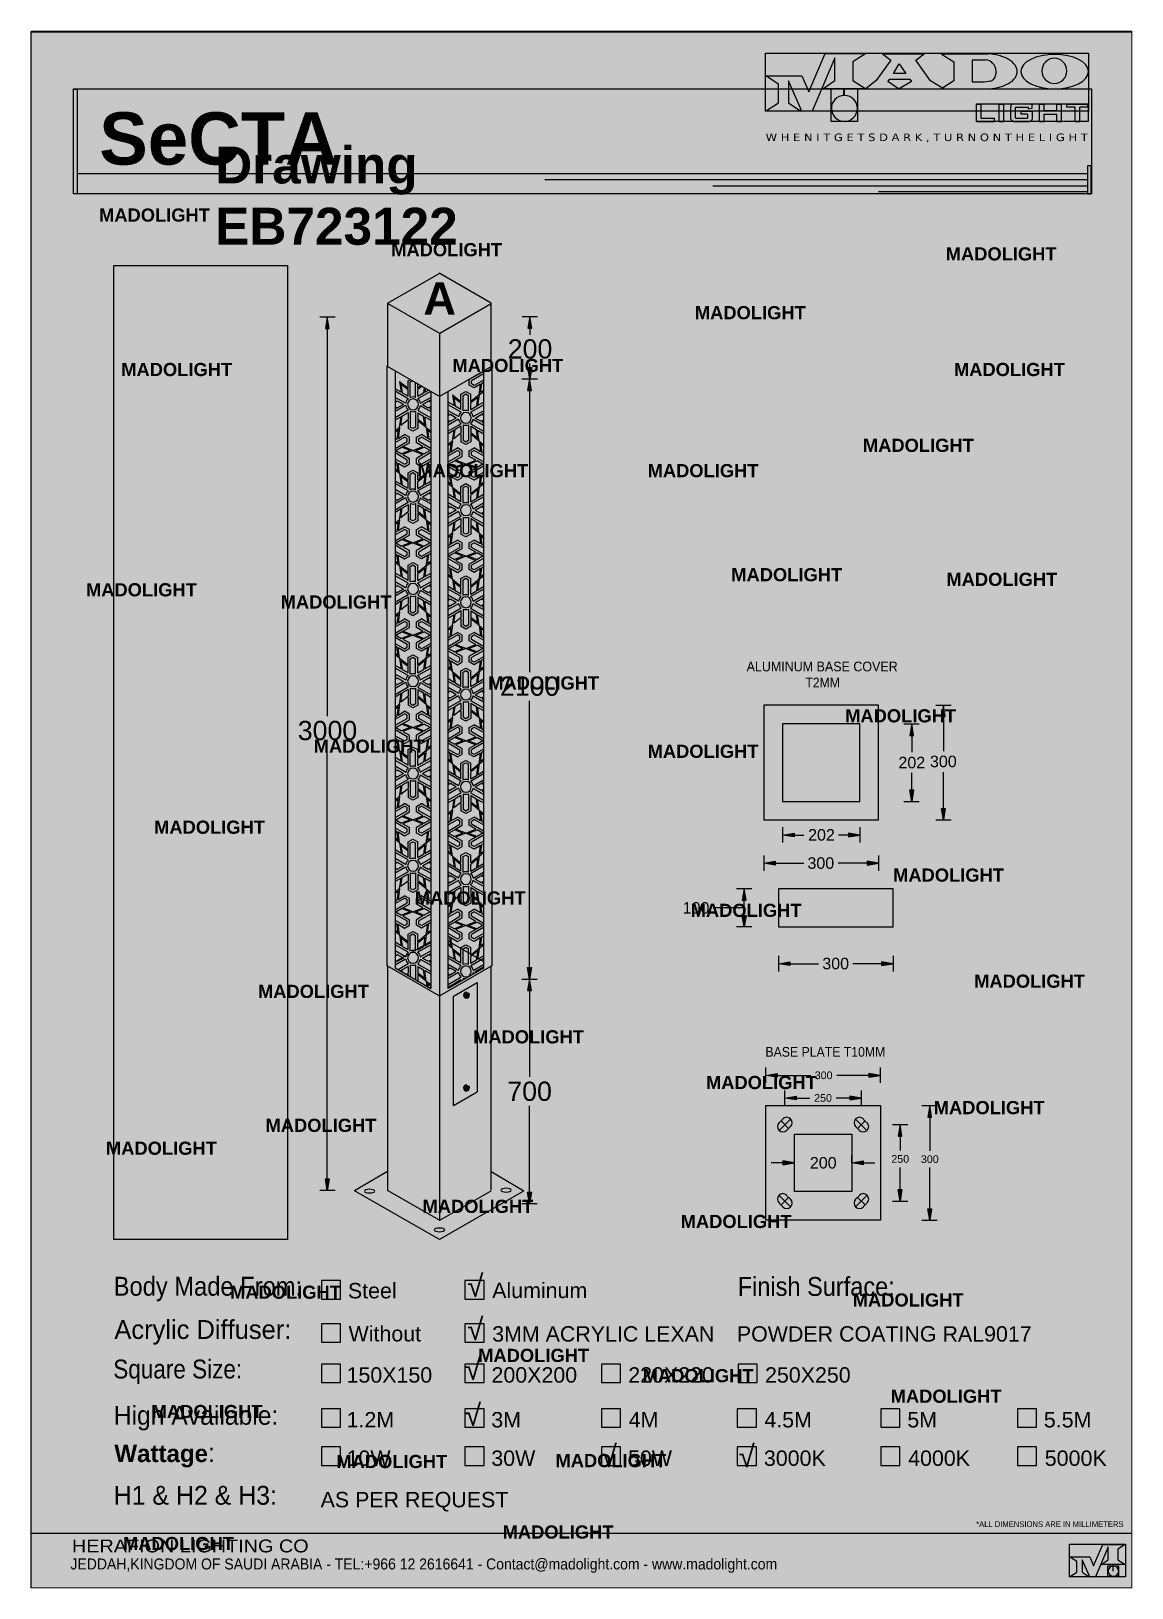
# Paper-space layout '03 - Drawing' of a CAD drawing. Header units: millimetres. Extents: x 0 to 210, y 0 to 297.
# The model-space entities are those that its viewports show. They can reach past a viewport. Long polylines and large blocks are cut down to what shows.
import ezdxf
from ezdxf.enums import TextEntityAlignment as Align

# ---------------------------------------------------------------- set-up
doc = ezdxf.new("R2010")
doc.units = ezdxf.units.MM
for name, color, linetype in [('BACKGROUND', 254, 'Continuous'), ('DIM-TEXT', 5, 'Continuous'), ('FILLS', 8, 'Continuous'), ('IMAGES', 7, 'Continuous'), ('LINES', 7, 'Continuous'), ('SPEC-TEXT', 1, 'Continuous'), ('TEXT', 7, 'Continuous'), ('WATERMARK', 9, 'Continuous')]:
    doc.layers.add(name, color=color, linetype=linetype)
doc.styles.add('ARIAL', font='arial.ttf')
doc.styles.add('ARIAL_BOLD', font='arialbd.ttf')
doc.styles.add('BAHNSCHRIFT', font='bahnschrift.ttf')
doc.styles.add('FOOTLIGHT', font='FTLTLT.TTF')
doc.styles.add('SWISS_BLACK', font='swissk.ttf')
doc.styles.add('SWISS_BLACK_COND', font='swisskci.ttf')
doc.styles.add('TAHOMA_BOLD', font='tahomabd.ttf')
picture_1 = doc.add_image_def('image13.png', size_in_pixel=(3057, 315))
picture_2 = doc.add_image_def('image14.png', size_in_pixel=(169, 98))
picture_3 = doc.add_image_def('image15.png', size_in_pixel=(32, 32))
picture_4 = doc.add_image_def('image16.png', size_in_pixel=(79, 99))
picture_5 = doc.add_image_def('image17.png', size_in_pixel=(970, 174))
picture_6 = doc.add_image_def('image18.png', size_in_pixel=(336, 53))
picture_7 = doc.add_image_def('image12.jpg', size_in_pixel=(2346, 13172))

psp = doc.layouts.new('03 - Drawing')

msp = doc.modelspace()

# ---------------------------------------------------------------- texts
at = {"layer": 'DIM-TEXT', "true_color": 0x0000ff, "style": 'ARIAL'}
for s, height, p, p2 in [('200', 3.671, (550.7, 234.57), (559.2, 234.57)), ('2100', 3.671, (549.21, 170.22), (560.55, 170.22)), ('3000', 3.671, (510.65, 161.76), (521.99, 161.76)), ('202', 2.202, (625.2, 156.38), (630.3, 156.38)), ('300', 2.202, (631.21, 156.59), (636.32, 156.59)), ('202', 2.202, (607.97, 142.58), (613.08, 142.58)), ('300', 2.202, (607.85, 137.2), (612.95, 137.2)), ('100', 2.202, (584.05, 128.65), (589.16, 128.65)), ('300', 2.202, (610.68, 118.03), (615.78, 118.03)), ('300', 1.468, (609.24, 97.07), (612.64, 97.07)), ('700', 3.671, (550.61, 92.92), (559.12, 92.92)), ('250', 1.468, (609.12, 92.75), (612.52, 92.75)), ('200', 2.202, (608.31, 80.01), (613.41, 80.01)), ('250', 1.468, (623.85, 81.11), (627.25, 81.11)), ('300', 1.468, (629.48, 81.07), (632.88, 81.07))]:
    msp.add_text(s, height=height, dxfattribs=at).set_placement(p, p2, align=Align.FIT)
at = {"layer": 'SPEC-TEXT', "true_color": 0xff0000, "style": 'ARIAL'}
for p in [(542.95, 55.54), (542.95, 47.29), (542.52, 39.71), (542.52, 30.9), (568.43, 23.07), (594.72, 23.07)]:
    msp.add_text('√', height=4.04, dxfattribs=at).set_placement(p)
for s, height, p, p2 in [('Aluminum', 2.937, (547.73, 55.29), (565.86, 55.29)), ('3MM ACRYLIC LEXAN', 2.9366, (547.73, 46.99), (590.1, 46.99)), ('POWDER COATING RAL9017', 2.9366, (594.38, 46.99), (650.61, 46.99)), ('200X200', 2.937, (547.6, 39.16), (563.93, 39.16)), ('3M', 2.937, (547.56, 30.61), (553.23, 30.61)), ('50W', 2.937, (573.64, 23.28), (582.02, 23.28)), ('3000K', 2.937, (599.55, 23.28), (611.34, 23.28))]:
    msp.add_text(s, height=height, dxfattribs=at).set_placement(p, p2, align=Align.FIT)
at = {"layer": 'TEXT', "true_color": 0xff7f00}
for s, height, style, p, p2 in [('SeCTA', 9.985, 'ARIAL_BOLD', (472.8, 271.57), (518.26, 271.57)), ('EB723122', 7.048, 'ARIAL_BOLD', (494.9, 256.29), (541.15, 256.29)), ('Body Made From:', 3.5983, 'FOOTLIGHT', (475.55, 55.75), (511.48, 55.75)), ('Finish Surface:', 3.5983, 'FOOTLIGHT', (594.55, 55.71), (624.5, 55.71)), ('Acrylic Diffuser:', 3.5983, 'FOOTLIGHT', (475.68, 47.5), (509.43, 47.5)), ('Square Size:', 3.5983, 'FOOTLIGHT', (475.47, 39.96), (500.05, 39.96)), ('High Available:', 3.5983, 'FOOTLIGHT', (475.55, 31.12), (506.95, 31.12)), ('Wattage', 3.304, 'ARIAL_BOLD', (475.68, 24), (493.53, 24)), ('H1 & H2 & H3:', 3.5983, 'FOOTLIGHT', (475.55, 15.87), (506.69, 15.87))]:
    msp.add_text(s, height=height, dxfattribs=dict(at, style=style)).set_placement(p, p2, align=Align.FIT)
at = {"layer": 'TEXT', "true_color": 0x404040, "style": 'TAHOMA_BOLD'}
msp.add_text('W H E N I T G E T S D A R K , T U R N O N T H E L I G H T', height=1.4455, dxfattribs=at).set_placement((599.89, 276.06), (661.31, 276.06), align=Align.FIT)
at = {"layer": 'TEXT', "true_color": 0xcfcfcf, "style": 'ARIAL_BOLD'}
msp.add_text('Drawing', height=7.048, dxfattribs=at).set_placement((494.9, 267.97), (533.52, 267.97), align=Align.FIT)
at = {"layer": 'TEXT', "true_color": 0x000000, "style": 'ARIAL_BOLD'}
msp.add_text('A', height=6.17, dxfattribs=at).set_placement((534.61, 242.95))
at = {"layer": 'TEXT', "true_color": 0x000000, "style": 'BAHNSCHRIFT'}
for s, height, p, p2 in [('ALUMINUM BASE COVER', 1.8505, (596.25, 174.88), (625.06, 174.88)), ('T2MM', 1.851, (607.46, 171.83), (614.03, 171.83)), ('BASE PLATE T10MM', 1.8505, (599.84, 101.35), (622.7, 101.35))]:
    msp.add_text(s, height=height, dxfattribs=at).set_placement(p, p2, align=Align.FIT)
at = {"layer": 'TEXT', "true_color": 0x545454}
for s, height, style, p, p2 in [('Steel', 2.937, 'ARIAL', (520.22, 55.24), (529.51, 55.24)), ('Without', 2.937, 'ARIAL', (520.34, 47.03), (534.17, 47.03)), ('150X150', 2.937, 'ARIAL', (519.96, 39.16), (536.29, 39.16)), ('220X220', 2.937, 'ARIAL', (573.68, 39.16), (590.01, 39.16)), ('250X250', 2.937, 'ARIAL', (599.76, 39.16), (616.09, 39.16)), ('1.2M', 2.937, 'ARIAL', (519.96, 30.61), (529.03, 30.61)), ('4M', 2.937, 'ARIAL', (573.77, 30.61), (579.43, 30.61)), ('4.5M', 2.937, 'ARIAL', (599.63, 30.61), (608.7, 30.61)), ('5M', 2.937, 'ARIAL', (626.9, 30.61), (632.56, 30.61)), ('5.5M', 2.937, 'ARIAL', (652.93, 30.61), (662, 30.61)), ('10W', 2.937, 'ARIAL', (519.96, 23.28), (528.35, 23.28)), ('30W', 2.937, 'ARIAL', (547.56, 23.28), (555.95, 23.28)), ('4000K', 2.937, 'ARIAL', (627.06, 23.28), (638.84, 23.28)), ('5000K', 2.937, 'ARIAL', (653.1, 23.28), (664.92, 23.28)), ('AS PER REQUEST', 2.9366, 'ARIAL', (515.01, 15.37), (550.82, 15.37)), ('JEDDAH,KINGDOM OF SAUDI ARABIA - TEL:+966 12 2616641 - Contact@madolight.com - www.madolight.com', 2.0965, 'SWISS_BLACK_COND', (467.3, 3.51), (602.08, 3.51))]:
    msp.add_text(s, height=height, dxfattribs=dict(at, style=style)).set_placement(p, p2, align=Align.FIT)
at = {"layer": 'TEXT', "true_color": 0xff7f00, "style": 'FOOTLIGHT'}
msp.add_text(':', height=3.6, dxfattribs=at).set_placement((493.55, 24))
at = {"layer": 'TEXT', "true_color": 0xfffcf0, "style": 'BAHNSCHRIFT'}
msp.add_text('*ALL DIMENSIONS ARE IN MILLIMETERS', height=1.1103, dxfattribs=at).set_placement((640.02, 11.6), (668.13, 11.6), align=Align.FIT)
at = {"layer": 'TEXT', "true_color": 0xe53c11, "style": 'SWISS_BLACK'}
msp.add_text('HERAFION LIGHTING CO', height=2.4549, dxfattribs=at).set_placement((467.59, 6.77), (512.73, 6.77), align=Align.FIT)
at = {"layer": 'WATERMARK', "true_color": 0xf5f5f5, "style": 'ARIAL_BOLD'}
for p, p2 in [((472.76, 260.69), (493.9, 260.69)), ((528.47, 254.08), (549.61, 254.08)), ((634.22, 253.28), (655.36, 253.28)), ((586.38, 242.06), (607.53, 242.06)), ((476.99, 231.22), (498.14, 231.22)), ((540.15, 231.99), (561.3, 231.99)), ((635.79, 231.22), (656.93, 231.22)), ((618.43, 216.75), (639.57, 216.75)), ((533.47, 211.92), (554.61, 211.92)), ((577.37, 211.92), (598.51, 211.92)), ((593.32, 192.07), (614.47, 192.07)), ((634.35, 191.18), (655.49, 191.18)), ((470.26, 189.19), (491.41, 189.19)), ((507.39, 186.86), (528.53, 186.86)), ((546.97, 171.41), (568.11, 171.41)), ((615.04, 165.14), (636.19, 165.14)), ((513.7, 159.34), (534.84, 159.34)), ((577.37, 158.37), (598.51, 158.37)), ((483.26, 143.89), (504.4, 143.89)), ((624.19, 134.75), (645.33, 134.75)), ((532.96, 130.39), (554.1, 130.39)), ((585.58, 128.02), (606.72, 128.02)), ((639.64, 114.51), (660.78, 114.51)), ((503.07, 112.56), (524.21, 112.56)), ((544.09, 103.89), (565.24, 103.89)), ((588.5, 95.17), (609.64, 95.17)), ((631.93, 90.38), (653.08, 90.38)), ((504.51, 87), (525.65, 87)), ((474.07, 82.63), (495.22, 82.63)), ((534.44, 71.54), (555.58, 71.54)), ((583.67, 68.66), (604.82, 68.66)), ((497.74, 55.16), (518.88, 55.16)), ((616.48, 53.68), (637.63, 53.68)), ((545.06, 43.1), (566.21, 43.1)), ((576.43, 39.24), (597.58, 39.24)), ((623.72, 35.31), (644.86, 35.31)), ((482.79, 32.39), (503.94, 32.39)), ((518.01, 22.86), (539.16, 22.86)), ((559.8, 23.03), (580.94, 23.03)), ((549.72, 9.4), (570.87, 9.4)), ((477.33, 7.2), (498.48, 7.2))]:
    msp.add_text('MADOLIGHT', height=2.514, dxfattribs=at).set_placement(p, p2, align=Align.FIT)

# ---------------------------------------------------------------- hatches: boundary and pattern name
at = {"layer": 'BACKGROUND', "true_color": 0xfffdf0}
msp.add_hatch(color=7, dxfattribs=at).paths.add_polyline_path([(459.81, 296.97), (669.82, 296.97), (669.82, 0), (459.81, 0)])
at = {"layer": 'FILLS', "true_color": 0x808080}
for points in [[(515.94, 240.28), (516.66, 240.28), (516.28, 242.49), (515.94, 240.28)], [(554.55, 240.37), (555.27, 240.37), (554.89, 242.57), (554.55, 240.37)], [(554.55, 232.83), (555.27, 232.83), (554.89, 230.67), (554.55, 232.83)], [(554.46, 228.47), (555.22, 228.47), (554.84, 230.67), (554.46, 228.47)], [(633.41, 166.24), (634.13, 166.24), (633.8, 168.4), (633.41, 166.24)], [(627.36, 162.64), (628.08, 162.64), (627.74, 164.85), (627.36, 162.64)], [(627.36, 152.27), (628.08, 152.27), (627.74, 150.07), (627.36, 152.27)], [(633.41, 148.72), (634.13, 148.72), (633.8, 146.52), (633.41, 148.72)], [(605.31, 144.02), (605.31, 143.3), (603.1, 143.64), (605.31, 144.02)], [(615.68, 144.02), (615.68, 143.3), (617.84, 143.64), (615.68, 144.02)], [(601.71, 138.64), (601.71, 137.92), (599.55, 138.3), (601.71, 138.64)], [(619.23, 138.64), (619.23, 137.92), (621.43, 138.3), (619.23, 138.64)], [(595.4, 131.19), (596.16, 131.19), (595.78, 133.39), (595.4, 131.19)], [(595.4, 128.27), (596.16, 128.27), (595.78, 126.11), (595.4, 128.27)], [(604.5, 119.46), (604.5, 118.74), (602.3, 119.08), (604.5, 119.46)], [(621.98, 119.46), (621.98, 118.74), (624.19, 119.08), (621.98, 119.46)], [(554.46, 118.36), (555.22, 118.36), (554.84, 116.16), (554.46, 118.36)], [(554.46, 113.96), (555.22, 113.96), (554.84, 116.16), (554.46, 113.96)], [(602.05, 98.17), (602.05, 97.45), (599.89, 97.79), (602.05, 98.17)], [(619.57, 98.17), (619.57, 97.45), (621.77, 97.79), (619.57, 98.17)], [(605.73, 93.81), (605.73, 93.09), (603.53, 93.47), (605.73, 93.81)], [(615.93, 93.81), (615.93, 93.09), (618.13, 93.47), (615.93, 93.81)], [(630.79, 89.83), (631.51, 89.83), (631.17, 92.03), (630.79, 89.83)], [(625.16, 86.19), (625.88, 86.19), (625.54, 88.39), (625.16, 86.19)], [(603.15, 81.45), (603.15, 80.73), (605.35, 81.07), (603.15, 81.45)], [(618.47, 81.45), (618.47, 80.73), (616.31, 81.07), (618.47, 81.45)], [(515.94, 78.02), (516.66, 78.02), (516.28, 75.82), (515.94, 78.02)], [(554.46, 75.52), (555.22, 75.52), (554.84, 73.32), (554.46, 75.52)], [(625.16, 75.99), (625.88, 75.99), (625.54, 73.79), (625.16, 75.99)], [(630.79, 72.35), (631.51, 72.35), (631.17, 70.15), (630.79, 72.35)]]:
    msp.add_hatch(color=7, dxfattribs=at).paths.add_polyline_path(points)

# ---------------------------------------------------------------- linework, layer by layer
at = {"layer": 'LINES', "true_color": 0x545454}
for points in [[(669.74, 0), (459.81, 0), (459.81, 296.93), (669.74, 296.93)], [(613.09, 291.97), (608.78, 281.77), (606.79, 281.77), (604.25, 287.53), (604.25, 283.34), (606.58, 281.77), (599.84, 281.77), (602.34, 283.34), (602.34, 286.94), (599.89, 288.54), (606.79, 288.54), (608.14, 285.45), (611.23, 292.78), (618.98, 292.78), (616.48, 291.21), (616.48, 287.61), (618.98, 286), (610.77, 286), (613.09, 287.61)], [(624.23, 288.97), (625.37, 290.79), (626.6, 288.97)], [(467.89, 265.98), (467.89, 285.96), (468.61, 285.96), (468.61, 265.98)]]:
    msp.add_lwpolyline(points, close=True, dxfattribs=at)
for points in [[(623.72, 291.51), (620.97, 287.61)], [(622.15, 292.73), (623.72, 291.51)], [(622.15, 292.73), (630.11, 292.73)], [(628.5, 291.51), (630.11, 292.73)], [(631.3, 287.57), (628.5, 291.51)], [(633.33, 292.73), (635.79, 291.21)], [(633.33, 292.73), (642.22, 292.73)], [(635.79, 291.21), (635.79, 287.57)], [(641.75, 291.51), (639.26, 291.51)], [(639.26, 291.51), (639.26, 287.36)], [(641.97, 286), (642.52, 286.05), (643.02, 286.09), (643.57, 286.17), (644.12, 286.26), (644.38, 286.34), (644.63, 286.38), (644.93, 286.47), (645.14, 286.55), (645.39, 286.68), (645.65, 286.77), (645.86, 286.89), (646.07, 286.98), (646.28, 287.1), (646.5, 287.23), (646.66, 287.36), (646.83, 287.49), (647, 287.65), (647.13, 287.78), (647.3, 287.91), (647.38, 288.08), (647.51, 288.21), (647.6, 288.37), (647.68, 288.5), (647.72, 288.67), (647.77, 288.84), (647.81, 288.97), (647.85, 289.14), (647.85, 289.26), (647.85, 289.43), (647.85, 289.56), (647.81, 289.69), (647.77, 289.86), (647.72, 289.98), (647.68, 290.15), (647.6, 290.28), (647.51, 290.45), (647.38, 290.58), (647.3, 290.75), (647.17, 290.87), (647, 291.04), (646.88, 291.17), (646.71, 291.3), (646.5, 291.42), (646.33, 291.55), (646.11, 291.68), (645.9, 291.8), (645.69, 291.93), (645.44, 292.02), (645.18, 292.14), (644.93, 292.23), (644.68, 292.31), (644.42, 292.4), (644.12, 292.44), (643.87, 292.52), (643.32, 292.61), (642.77, 292.69), (642.22, 292.73)], [(614.79, 284.73), (614.79, 286)], [(614.79, 286), (614.91, 286)], [(614.91, 284.73), (614.91, 286)], [(620.97, 287.61), (618.98, 286)], [(618.98, 286), (625.24, 286)], [(623.21, 287.4), (623.55, 287.87)], [(625.24, 286), (623.21, 287.4)], [(623.55, 287.87), (627.4, 287.87)], [(627.7, 287.4), (625.37, 286)], [(625.37, 286), (641.97, 286)], [(627.4, 287.87), (627.7, 287.4)], [(633.58, 286.17), (631.3, 287.57)], [(635.79, 287.57), (633.58, 286.17)], [(639.26, 287.36), (641.54, 287.36)], [(641.54, 287.36), (642.73, 287.53)], [(640.02, 283.13), (640.91, 283.13)], [(640.06, 279.82), (640.06, 283.13)], [(640.91, 283.13), (640.91, 280.46)], [(644.38, 283.13), (645.27, 283.13)], [(644.38, 279.82), (644.38, 283.13)], [(645.27, 279.82), (645.27, 283.13)], [(646.62, 280.37), (646.62, 282.62)], [(650.22, 283.13), (647.13, 283.13)], [(647.51, 282.53), (649.92, 282.53)], [(647.51, 280.46), (647.51, 282.53)], [(649.92, 282.53), (649.92, 282.19)], [(649.92, 282.19), (650.73, 282.32)], [(650.73, 282.32), (650.73, 282.62)], [(652.08, 283.13), (652.97, 283.13)], [(652.08, 279.82), (652.08, 283.13)], [(652.97, 281.9), (652.97, 283.13)], [(655.43, 283.13), (656.32, 283.13)], [(655.43, 281.9), (655.43, 283.13)], [(656.32, 279.82), (656.32, 283.13)], [(657.33, 283.13), (661.35, 283.13)], [(657.33, 282.53), (657.33, 283.13)], [(658.9, 282.53), (657.33, 282.53)], [(658.9, 279.82), (658.9, 282.53)], [(661.35, 282.53), (659.79, 282.53)], [(659.79, 279.82), (659.79, 282.53)], [(661.35, 282.53), (661.35, 283.13)], [(640.06, 279.82), (643.49, 279.82)], [(640.91, 280.46), (643.49, 280.46)], [(643.49, 279.82), (643.49, 280.46)], [(644.38, 279.82), (645.27, 279.82)], [(647.13, 279.82), (650.22, 279.82)], [(647.51, 280.46), (649.84, 280.46)], [(648.61, 281.18), (648.61, 281.77)], [(648.61, 281.77), (650.73, 281.77)], [(649.84, 281.18), (648.61, 281.18)], [(649.84, 281.18), (649.84, 280.46)], [(650.73, 281.77), (650.73, 280.37)], [(652.08, 279.82), (652.97, 279.82)], [(652.97, 281.9), (655.43, 281.9)], [(652.97, 281.22), (655.43, 281.22)], [(652.97, 279.82), (652.97, 281.22)], [(655.43, 279.82), (655.43, 281.22)], [(655.43, 279.82), (656.32, 279.82)], [(658.9, 279.82), (659.79, 279.82)], [(661.95, 271.31), (661.23, 271.31)], [(661.23, 271.31), (661.23, 265.98)], [(661.95, 265.98), (661.95, 271.31)], [(468.61, 269.88), (661.23, 269.88)], [(661.23, 268.69), (557.76, 268.69)], [(589.81, 267.5), (661.23, 267.5)], [(661.23, 266.4), (621.39, 266.4)], [(661.23, 265.98), (661.95, 265.98)], [(546.08, 232.11), (543.37, 230.55)], [(530.38, 228.13), (529.23, 228.81)], [(530.08, 230.21), (530.38, 228.13)], [(530.08, 230.21), (531.69, 228.9)], [(530.33, 229.74), (530.59, 228.01)], [(530.33, 229.74), (531.69, 228.64)], [(531.69, 230.34), (532.11, 230.59)], [(531.69, 228.9), (531.69, 230.34)], [(532.11, 230.12), (532.53, 230.34)], [(532.11, 227.12), (532.11, 230.12)], [(533.13, 227.12), (533.13, 230)], [(533.55, 228.9), (533.55, 229.79)], [(534.14, 229.4), (533.55, 228.9)], [(534.35, 229.32), (533.55, 228.64)], [(534.78, 229.07), (534.61, 228.01)], [(534.99, 228.94), (534.86, 228.13)], [(543.37, 229.49), (543.37, 230.55)], [(544.3, 228.98), (543.37, 229.49)], [(546.08, 231.65), (543.79, 230.34)], [(543.79, 229.74), (543.79, 230.34)], [(544.3, 229.45), (543.79, 229.74)], [(546.08, 230.46), (544.3, 229.45)], [(545.53, 229.7), (544.3, 228.98)], [(545.23, 227.63), (545.53, 229.7)], [(545.53, 228.13), (545.74, 229.83)], [(546.08, 230), (545.74, 229.83)], [(531.73, 226.91), (529.23, 228.35)], [(531.22, 226.02), (529.23, 227.16)], [(529.44, 226.57), (529.23, 226.69)], [(529.23, 226.48), (529.44, 226.57)], [(529.23, 226.27), (529.7, 226.44)], [(530.8, 225.81), (529.7, 226.44)], [(530.8, 225.81), (529.7, 225.17)], [(531.69, 227.37), (530.59, 228.01)], [(531.69, 227.37), (531.69, 228.64)], [(533.51, 226.91), (536.01, 228.35)], [(533.55, 227.37), (533.55, 228.64)], [(533.55, 227.37), (534.61, 228.01)], [(534.02, 226.02), (536.01, 227.16)], [(534.44, 225.81), (535.54, 226.44)], [(534.44, 225.81), (535.54, 225.17)], [(534.86, 228.13), (535.58, 228.56)], [(536.01, 226.27), (535.54, 226.44)], [(535.75, 226.57), (536.01, 226.69)], [(536.01, 226.48), (535.75, 226.57)], [(540.45, 225.59), (539.31, 226.27)], [(541.81, 224.32), (539.31, 225.76)], [(540.15, 227.63), (540.45, 225.59)], [(540.15, 227.63), (541.76, 226.36)], [(540.41, 227.16), (540.66, 225.47)], [(540.41, 227.16), (541.76, 226.1)], [(541.76, 227.8), (542.69, 228.3)], [(541.76, 226.36), (541.76, 227.8)], [(541.76, 224.83), (541.76, 226.1)], [(542.19, 227.54), (542.69, 227.84)], [(542.19, 224.58), (542.19, 227.54)], [(542.69, 228.3), (543.63, 227.8)], [(542.69, 227.84), (543.2, 227.54)], [(543.2, 224.58), (543.2, 227.54)], [(543.58, 224.32), (546.08, 225.76)], [(543.63, 226.36), (543.63, 227.8)], [(545.23, 227.63), (543.63, 226.36)], [(544.94, 227.16), (543.63, 226.1)], [(543.63, 224.83), (543.63, 226.1)], [(544.94, 227.16), (544.73, 225.47)], [(545.23, 227.63), (544.94, 225.59)], [(544.94, 225.59), (546.08, 226.27)], [(545.23, 227.63), (546.08, 228.3)], [(545.53, 228.13), (546.08, 228.56)], [(531.22, 225.59), (529.23, 224.45)], [(529.23, 225.34), (529.7, 225.17)], [(529.23, 225.13), (529.44, 225.04)], [(529.44, 225.04), (529.23, 224.92)], [(531.73, 224.71), (529.23, 223.27)], [(530.38, 223.44), (529.23, 222.8)], [(530.08, 221.4), (530.38, 223.44)], [(530.33, 221.87), (530.59, 223.56)], [(530.33, 221.87), (531.69, 222.93)], [(531.69, 224.2), (530.59, 223.56)], [(531.69, 224.2), (531.69, 222.93)], [(532.11, 224.45), (532.11, 221.49)], [(533.13, 224.45), (533.13, 221.49)], [(533.51, 224.71), (536.01, 223.27)], [(533.55, 224.2), (534.61, 223.56)], [(533.55, 224.2), (533.55, 222.93)], [(534.86, 221.87), (533.55, 222.93)], [(534.02, 225.59), (536.01, 224.45)], [(534.86, 221.87), (534.61, 223.56)], [(534.86, 223.44), (536.01, 222.8)], [(535.16, 221.4), (534.86, 223.44)], [(536.01, 225.34), (535.54, 225.17)], [(536.01, 225.13), (535.75, 225.04)], [(535.75, 225.04), (536.01, 224.92)], [(541.3, 223.48), (539.31, 224.62)], [(539.52, 223.99), (539.31, 224.15)], [(539.31, 223.9), (539.52, 223.99)], [(539.31, 223.69), (539.77, 223.86)], [(541.3, 223.01), (539.31, 221.87)], [(539.31, 222.8), (539.77, 222.59)], [(540.87, 223.22), (539.77, 223.86)], [(540.87, 223.22), (539.77, 222.59)], [(541.76, 224.83), (540.66, 225.47)], [(543.63, 224.83), (544.73, 225.47)], [(544.09, 223.48), (546.08, 224.62)], [(544.09, 223.01), (546.08, 221.87)], [(544.51, 223.22), (545.62, 223.86)], [(544.51, 223.22), (545.62, 222.59)], [(546.08, 223.69), (545.62, 223.86)], [(546.08, 222.8), (545.62, 222.59)], [(545.83, 223.99), (546.08, 224.15)], [(546.08, 223.9), (545.83, 223.99)], [(530.08, 221.4), (529.23, 220.73)], [(529.78, 220.94), (529.23, 220.47)], [(529.78, 220.94), (529.53, 219.2)], [(530.08, 221.4), (529.78, 219.33)], [(529.78, 219.33), (531.01, 220.05)], [(531.94, 219.54), (531.01, 220.05)], [(531.69, 222.67), (531.69, 221.23)], [(532.62, 220.73), (531.69, 221.23)], [(532.62, 221.19), (532.11, 221.49)], [(533.13, 221.49), (532.62, 221.19)], [(533.55, 221.23), (532.62, 220.73)], [(533.3, 219.54), (534.23, 220.05)], [(533.55, 222.67), (533.55, 221.23)], [(535.16, 221.4), (533.55, 222.67)], [(535.46, 219.33), (534.23, 220.05)], [(535.16, 221.4), (535.46, 219.33)], [(535.16, 221.4), (536.01, 220.73)], [(535.41, 220.94), (535.67, 219.2)], [(535.41, 220.94), (536.01, 220.47)], [(539.31, 222.59), (539.52, 222.46)], [(539.52, 222.46), (539.31, 222.33)], [(541.81, 222.12), (539.31, 220.68)], [(540.45, 220.9), (539.31, 220.22)], [(540.15, 218.82), (540.45, 220.9)], [(540.41, 219.33), (540.66, 221.02)], [(540.41, 219.33), (541.76, 220.39)], [(541.76, 221.66), (540.66, 221.02)], [(541.76, 221.66), (541.76, 220.39)], [(541.76, 220.13), (541.76, 218.69)], [(542.19, 221.91), (542.19, 218.91)], [(543.2, 221.91), (543.2, 218.91)], [(543.58, 222.12), (546.08, 220.68)], [(543.63, 221.66), (544.73, 221.02)], [(543.63, 221.66), (543.63, 220.39)], [(544.94, 219.33), (543.63, 220.39)], [(543.63, 220.13), (543.63, 218.69)], [(545.23, 218.82), (543.63, 220.13)], [(544.94, 219.33), (544.73, 221.02)], [(544.94, 220.9), (546.08, 220.22)], [(545.23, 218.82), (544.94, 220.9)], [(546.08, 222.55), (545.83, 222.46)], [(545.83, 222.46), (546.08, 222.33)], [(529.23, 218.57), (531.01, 219.58)], [(529.23, 219.03), (529.53, 219.2)], [(529.23, 217.38), (531.52, 218.74)], [(529.36, 217), (530.46, 217.64)], [(529.36, 217), (530.46, 216.37)], [(532.07, 217), (530.46, 217.64)], [(532.07, 217), (530.46, 216.37)], [(530.67, 217.76), (531.94, 218.48)], [(532.62, 217), (530.67, 217.76)], [(532.62, 217), (530.67, 216.24)], [(531.52, 219.29), (531.01, 219.58)], [(531.52, 218.74), (531.52, 219.29)], [(531.94, 218.48), (531.94, 219.54)], [(532.62, 217), (534.52, 217.76)], [(532.62, 217), (534.52, 216.24)], [(533.17, 217), (534.78, 217.64)], [(533.17, 217), (534.78, 216.37)], [(533.3, 218.48), (533.3, 219.54)], [(534.52, 217.76), (533.3, 218.48)], [(533.72, 219.29), (534.23, 219.58)], [(533.72, 218.74), (533.72, 219.29)], [(536.01, 217.38), (533.72, 218.74)], [(536.01, 218.57), (534.23, 219.58)], [(535.88, 217), (534.78, 217.64)], [(535.88, 217), (534.78, 216.37)], [(536.01, 219.03), (535.67, 219.2)], [(540.15, 218.82), (539.31, 218.19)], [(539.86, 218.36), (539.31, 217.89)], [(539.31, 215.98), (541.09, 217.04)], [(539.86, 218.36), (539.65, 216.66)], [(540.15, 218.82), (539.86, 216.79)], [(539.86, 216.79), (541.09, 217.51)], [(542.02, 216.96), (541.09, 217.51)], [(541.59, 216.75), (541.09, 217.04)], [(542.69, 218.14), (541.76, 218.69)], [(542.02, 215.9), (542.02, 216.96)], [(542.69, 218.61), (542.19, 218.91)], [(543.2, 218.91), (542.69, 218.61)], [(543.63, 218.69), (542.69, 218.14)], [(543.37, 216.96), (544.3, 217.51)], [(543.37, 215.9), (543.37, 216.96)], [(543.79, 216.75), (544.3, 217.04)], [(545.53, 216.79), (544.3, 217.51)], [(546.08, 215.98), (544.3, 217.04)], [(545.23, 218.82), (545.53, 216.79)], [(545.23, 218.82), (546.08, 218.19)], [(545.53, 218.36), (545.74, 216.66)], [(545.53, 218.36), (546.08, 217.89)], [(529.23, 216.62), (531.52, 215.26)], [(529.23, 215.43), (531.01, 214.42)], [(529.23, 214.97), (529.53, 214.8)], [(529.78, 213.06), (529.53, 214.8)], [(529.78, 214.63), (531.01, 213.91)], [(530.08, 212.6), (529.78, 214.63)], [(530.67, 216.24), (531.94, 215.52)], [(531.01, 214.42), (531.52, 214.67)], [(531.01, 213.91), (531.94, 214.46)], [(531.52, 214.67), (531.52, 215.26)], [(531.94, 214.46), (531.94, 215.52)], [(534.52, 216.24), (533.3, 215.52)], [(533.3, 214.46), (533.3, 215.52)], [(534.23, 213.91), (533.3, 214.46)], [(536.01, 216.62), (533.72, 215.26)], [(533.72, 214.67), (533.72, 215.26)], [(534.23, 214.42), (533.72, 214.67)], [(536.01, 215.43), (534.23, 214.42)], [(535.46, 214.63), (534.23, 213.91)], [(535.16, 212.6), (535.46, 214.63)], [(535.41, 213.06), (535.67, 214.8)], [(536.01, 214.97), (535.67, 214.8)], [(539.31, 216.45), (539.65, 216.66)], [(539.31, 214.84), (541.59, 216.15)], [(539.31, 214.04), (541.59, 212.72)], [(539.43, 214.42), (540.54, 215.05)], [(539.43, 214.42), (540.54, 213.78)], [(542.14, 214.42), (540.54, 215.05)], [(542.14, 214.42), (540.54, 213.78)], [(540.75, 215.18), (542.02, 215.9)], [(542.69, 214.42), (540.75, 215.18)], [(542.69, 214.42), (540.75, 213.66)], [(541.59, 216.15), (541.59, 216.75)], [(542.69, 214.42), (544.64, 215.18)], [(542.69, 214.42), (544.64, 213.66)], [(543.24, 214.42), (544.85, 215.05)], [(543.24, 214.42), (544.85, 213.78)], [(544.64, 215.18), (543.37, 215.9)], [(543.79, 216.15), (543.79, 216.75)], [(546.08, 214.84), (543.79, 216.15)], [(546.08, 214.04), (543.79, 212.72)], [(545.95, 214.42), (544.85, 215.05)], [(545.95, 214.42), (544.85, 213.78)], [(546.08, 216.45), (545.74, 216.66)], [(529.78, 213.06), (529.23, 213.53)], [(530.08, 212.6), (529.23, 213.28)], [(530.38, 210.52), (529.23, 211.2)], [(530.08, 212.6), (530.38, 210.52)], [(530.08, 212.6), (531.69, 211.33)], [(530.33, 212.13), (530.59, 210.4)], [(530.33, 212.13), (531.69, 211.03)], [(531.69, 212.77), (532.62, 213.28)], [(531.69, 211.33), (531.69, 212.77)], [(531.69, 209.76), (531.69, 211.03)], [(532.11, 212.51), (532.62, 212.81)], [(532.11, 209.51), (532.11, 212.51)], [(532.62, 213.28), (533.55, 212.77)], [(532.62, 212.81), (533.13, 212.51)], [(533.13, 209.51), (533.13, 212.51)], [(533.55, 211.33), (533.55, 212.77)], [(535.16, 212.6), (533.55, 211.33)], [(534.86, 212.13), (533.55, 211.03)], [(533.55, 209.76), (533.55, 211.03)], [(534.86, 212.13), (534.61, 210.4)], [(535.16, 212.6), (534.86, 210.52)], [(534.86, 210.52), (536.01, 211.2)], [(535.16, 212.6), (536.01, 213.28)], [(535.41, 213.06), (536.01, 213.53)], [(539.31, 212.85), (541.09, 211.84)], [(539.31, 212.39), (539.65, 212.22)], [(539.86, 210.52), (539.31, 210.95)], [(539.86, 210.52), (539.65, 212.22)], [(539.86, 212.09), (541.09, 211.37)], [(540.15, 210.02), (539.86, 212.09)], [(540.75, 213.66), (542.02, 212.94)], [(541.09, 211.84), (541.59, 212.13)], [(541.09, 211.37), (542.02, 211.88)], [(541.59, 212.13), (541.59, 212.72)], [(542.02, 211.88), (542.02, 212.94)], [(544.64, 213.66), (543.37, 212.94)], [(543.37, 211.88), (543.37, 212.94)], [(544.3, 211.37), (543.37, 211.88)], [(543.79, 212.13), (543.79, 212.72)], [(544.3, 211.84), (543.79, 212.13)], [(546.08, 212.85), (544.3, 211.84)], [(545.53, 212.09), (544.3, 211.37)], [(545.23, 210.02), (545.53, 212.09)], [(545.53, 210.52), (545.74, 212.22)], [(545.53, 210.52), (546.08, 210.95)], [(546.08, 212.39), (545.74, 212.22)], [(531.73, 209.3), (529.23, 210.74)], [(531.22, 208.41), (529.23, 209.55)], [(529.44, 208.96), (529.23, 209.08)], [(529.23, 208.87), (529.44, 208.96)], [(529.23, 208.66), (529.7, 208.83)], [(531.22, 207.98), (529.23, 206.84)], [(530.8, 208.2), (529.7, 208.83)], [(530.8, 208.2), (529.7, 207.56)], [(531.69, 209.76), (530.59, 210.4)], [(533.51, 209.3), (536.01, 210.74)], [(533.55, 209.76), (534.61, 210.4)], [(534.02, 208.41), (536.01, 209.55)], [(534.02, 207.98), (536.01, 206.84)], [(534.44, 208.2), (535.54, 208.83)], [(534.44, 208.2), (535.54, 207.56)], [(536.01, 208.66), (535.54, 208.83)], [(535.75, 208.96), (536.01, 209.08)], [(536.01, 208.87), (535.75, 208.96)], [(540.15, 210.02), (539.31, 210.69)], [(540.45, 207.98), (539.31, 208.66)], [(541.81, 206.76), (539.31, 208.2)], [(540.15, 210.02), (540.45, 207.98)], [(540.15, 210.02), (541.76, 208.75)], [(540.41, 209.55), (540.66, 207.86)], [(540.41, 209.55), (541.76, 208.49)], [(541.76, 210.18), (542.69, 210.74)], [(541.76, 208.75), (541.76, 210.18)], [(541.76, 207.22), (541.76, 208.49)], [(542.19, 209.97), (542.69, 210.23)], [(542.19, 206.97), (542.19, 209.97)], [(542.69, 210.74), (543.63, 210.18)], [(542.69, 210.23), (543.2, 209.97)], [(543.2, 206.97), (543.2, 209.97)], [(543.58, 206.76), (546.08, 208.2)], [(543.63, 208.75), (543.63, 210.18)], [(545.23, 210.02), (543.63, 208.75)], [(544.94, 209.55), (543.63, 208.49)], [(543.63, 207.22), (543.63, 208.49)], [(544.94, 209.55), (544.73, 207.86)], [(545.23, 210.02), (544.94, 207.98)], [(544.94, 207.98), (546.08, 208.66)], [(545.23, 210.02), (546.08, 210.69)], [(529.23, 207.73), (529.7, 207.56)], [(529.23, 207.52), (529.44, 207.43)], [(529.44, 207.43), (529.23, 207.31)], [(531.73, 207.09), (529.23, 205.66)], [(530.38, 205.87), (529.23, 205.19)], [(530.08, 203.79), (530.38, 205.87)], [(530.33, 204.26), (530.59, 205.99)], [(530.33, 204.26), (531.69, 205.36)], [(531.69, 206.63), (530.59, 205.99)], [(531.69, 206.63), (531.69, 205.36)], [(531.69, 205.06), (531.69, 203.62)], [(532.11, 206.88), (532.11, 203.88)], [(533.13, 206.88), (533.13, 203.88)], [(533.51, 207.09), (536.01, 205.66)], [(533.55, 206.63), (534.61, 205.99)], [(533.55, 206.63), (533.55, 205.36)], [(534.86, 204.26), (533.55, 205.36)], [(533.55, 205.06), (533.55, 203.62)], [(535.16, 203.79), (533.55, 205.06)], [(534.86, 204.26), (534.61, 205.99)], [(534.86, 205.87), (536.01, 205.19)], [(535.16, 203.79), (534.86, 205.87)], [(536.01, 207.73), (535.54, 207.56)], [(536.01, 207.52), (535.75, 207.43)], [(535.75, 207.43), (536.01, 207.31)], [(541.3, 205.87), (539.31, 207.01)], [(539.52, 206.42), (539.31, 206.54)], [(539.31, 206.29), (539.52, 206.42)], [(539.31, 206.08), (539.77, 206.25)], [(541.3, 205.4), (539.31, 204.26)], [(539.31, 205.19), (539.77, 204.98)], [(539.31, 204.98), (539.52, 204.85)], [(540.87, 205.61), (539.77, 206.25)], [(540.87, 205.61), (539.77, 204.98)], [(541.76, 207.22), (540.66, 207.86)], [(543.63, 207.22), (544.73, 207.86)], [(544.09, 205.87), (546.08, 207.01)], [(544.09, 205.4), (546.08, 204.26)], [(544.51, 205.61), (545.62, 206.25)], [(544.51, 205.61), (545.62, 204.98)], [(546.08, 206.08), (545.62, 206.25)], [(546.08, 205.19), (545.62, 204.98)], [(545.83, 206.42), (546.08, 206.54)], [(546.08, 206.29), (545.83, 206.42)], [(546.08, 204.98), (545.83, 204.85)], [(530.08, 203.79), (529.23, 203.12)], [(529.78, 203.33), (529.23, 202.86)], [(529.78, 203.33), (529.53, 201.59)], [(530.08, 203.79), (529.78, 201.76)], [(529.78, 201.76), (531.01, 202.48)], [(531.94, 201.93), (531.01, 202.48)], [(532.62, 203.12), (531.69, 203.62)], [(532.62, 203.58), (532.11, 203.88)], [(533.13, 203.88), (532.62, 203.58)], [(533.55, 203.62), (532.62, 203.12)], [(533.3, 201.93), (534.23, 202.48)], [(535.46, 201.76), (534.23, 202.48)], [(535.16, 203.79), (535.46, 201.76)], [(535.16, 203.79), (536.01, 203.12)], [(535.41, 203.33), (535.67, 201.59)], [(535.41, 203.33), (536.01, 202.86)], [(539.52, 204.85), (539.31, 204.72)], [(541.81, 204.51), (539.31, 203.07)], [(540.45, 203.28), (539.31, 202.61)], [(540.15, 201.25), (540.45, 203.28)], [(540.41, 201.72), (540.66, 203.41)], [(540.41, 201.72), (541.76, 202.78)], [(541.76, 204.05), (540.66, 203.41)], [(541.76, 204.05), (541.76, 202.78)], [(541.76, 202.52), (541.76, 201.08)], [(542.19, 204.3), (542.19, 201.29)], [(543.2, 204.3), (543.2, 201.29)], [(543.58, 204.51), (546.08, 203.07)], [(543.63, 204.05), (544.73, 203.41)], [(543.63, 204.05), (543.63, 202.78)], [(544.94, 201.72), (543.63, 202.78)], [(543.63, 202.52), (543.63, 201.08)], [(545.23, 201.25), (543.63, 202.52)], [(544.94, 201.72), (544.73, 203.41)], [(544.94, 203.28), (546.08, 202.61)], [(545.23, 201.25), (544.94, 203.28)], [(545.83, 204.85), (546.08, 204.72)], [(529.23, 200.96), (531.01, 201.97)], [(529.23, 201.42), (529.53, 201.59)], [(529.23, 199.77), (531.52, 201.13)], [(529.36, 199.39), (530.46, 200.02)], [(529.36, 199.39), (530.46, 198.75)], [(532.07, 199.39), (530.46, 200.02)], [(532.07, 199.39), (530.46, 198.75)], [(530.67, 200.15), (531.94, 200.87)], [(532.62, 199.39), (530.67, 200.15)], [(532.62, 199.39), (530.67, 198.63)], [(531.52, 201.72), (531.01, 201.97)], [(531.52, 201.13), (531.52, 201.72)], [(531.94, 200.87), (531.94, 201.93)], [(532.62, 199.39), (534.52, 200.15)], [(532.62, 199.39), (534.52, 198.63)], [(533.17, 199.39), (534.78, 200.02)], [(533.17, 199.39), (534.78, 198.75)], [(533.3, 200.87), (533.3, 201.93)], [(534.52, 200.15), (533.3, 200.87)], [(533.72, 201.72), (534.23, 201.97)], [(533.72, 201.13), (533.72, 201.72)], [(536.01, 199.77), (533.72, 201.13)], [(536.01, 200.96), (534.23, 201.97)], [(535.88, 199.39), (534.78, 200.02)], [(535.88, 199.39), (534.78, 198.75)], [(536.01, 201.42), (535.67, 201.59)], [(540.15, 201.25), (539.31, 200.58)], [(539.86, 200.74), (539.31, 200.32)], [(539.31, 198.42), (541.09, 199.43)], [(539.31, 198.88), (539.65, 199.05)], [(539.86, 200.74), (539.65, 199.05)], [(540.15, 201.25), (539.86, 199.18)], [(539.86, 199.18), (541.09, 199.9)], [(542.02, 199.39), (541.09, 199.9)], [(541.59, 199.14), (541.09, 199.43)], [(541.59, 198.54), (541.59, 199.14)], [(542.69, 200.53), (541.76, 201.08)], [(542.02, 198.33), (542.02, 199.39)], [(542.69, 201.04), (542.19, 201.29)], [(543.2, 201.29), (542.69, 201.04)], [(543.63, 201.08), (542.69, 200.53)], [(543.37, 199.39), (544.3, 199.9)], [(543.37, 198.33), (543.37, 199.39)], [(543.79, 199.14), (544.3, 199.43)], [(543.79, 198.54), (543.79, 199.14)], [(545.53, 199.18), (544.3, 199.9)], [(546.08, 198.42), (544.3, 199.43)], [(545.23, 201.25), (545.53, 199.18)], [(545.23, 201.25), (546.08, 200.58)], [(545.53, 200.74), (545.74, 199.05)], [(545.53, 200.74), (546.08, 200.32)], [(546.08, 198.88), (545.74, 199.05)], [(529.23, 199.01), (531.52, 197.65)], [(529.23, 197.82), (531.01, 196.81)], [(529.23, 197.36), (529.53, 197.19)], [(529.78, 195.45), (529.53, 197.19)], [(529.78, 197.06), (531.01, 196.34)], [(530.08, 194.99), (529.78, 197.06)], [(530.67, 198.63), (531.94, 197.91)], [(531.01, 196.81), (531.52, 197.1)], [(531.01, 196.34), (531.94, 196.85)], [(531.52, 197.1), (531.52, 197.65)], [(531.94, 196.85), (531.94, 197.91)], [(534.52, 198.63), (533.3, 197.91)], [(533.3, 196.85), (533.3, 197.91)], [(534.23, 196.34), (533.3, 196.85)], [(536.01, 199.01), (533.72, 197.65)], [(533.72, 197.1), (533.72, 197.65)], [(534.23, 196.81), (533.72, 197.1)], [(536.01, 197.82), (534.23, 196.81)], [(535.46, 197.06), (534.23, 196.34)], [(535.16, 194.99), (535.46, 197.06)], [(535.41, 195.45), (535.67, 197.19)], [(536.01, 197.36), (535.67, 197.19)], [(539.31, 197.23), (541.59, 198.54)], [(539.31, 196.43), (541.59, 195.11)], [(539.43, 196.85), (540.54, 197.48)], [(539.43, 196.85), (540.54, 196.21)], [(542.14, 196.85), (540.54, 197.48)], [(542.14, 196.85), (540.54, 196.21)], [(540.75, 197.61), (542.02, 198.33)], [(542.69, 196.85), (540.75, 197.61)], [(542.69, 196.85), (540.75, 196.05)], [(542.69, 196.85), (544.64, 197.61)], [(542.69, 196.85), (544.64, 196.05)], [(543.24, 196.85), (544.85, 197.48)], [(543.24, 196.85), (544.85, 196.21)], [(544.64, 197.61), (543.37, 198.33)], [(546.08, 197.23), (543.79, 198.54)], [(546.08, 196.43), (543.79, 195.11)], [(545.95, 196.85), (544.85, 197.48)], [(545.95, 196.85), (544.85, 196.21)], [(529.78, 195.45), (529.23, 195.92)], [(530.08, 194.99), (529.23, 195.66)], [(530.38, 192.96), (529.23, 193.59)], [(531.73, 191.69), (529.23, 193.12)], [(530.08, 194.99), (530.38, 192.96)], [(530.08, 194.99), (531.69, 193.72)], [(530.33, 194.52), (530.59, 192.83)], [(530.33, 194.52), (531.69, 193.46)], [(531.69, 195.16), (532.62, 195.66)], [(531.69, 193.72), (531.69, 195.16)], [(531.69, 192.19), (531.69, 193.46)], [(532.11, 194.9), (532.62, 195.2)], [(532.11, 191.94), (532.11, 194.9)], [(532.62, 195.66), (533.55, 195.16)], [(532.62, 195.2), (533.13, 194.9)], [(533.13, 191.94), (533.13, 194.9)], [(533.51, 191.69), (536.01, 193.12)], [(533.55, 193.72), (533.55, 195.16)], [(535.16, 194.99), (533.55, 193.72)], [(534.86, 194.52), (533.55, 193.46)], [(533.55, 192.19), (533.55, 193.46)], [(534.86, 194.52), (534.61, 192.83)], [(535.16, 194.99), (534.86, 192.96)], [(534.86, 192.96), (536.01, 193.59)], [(535.16, 194.99), (536.01, 195.66)], [(535.41, 195.45), (536.01, 195.92)], [(539.31, 195.28), (541.09, 194.23)], [(539.31, 194.78), (539.65, 194.61)], [(539.86, 192.91), (539.31, 193.38)], [(540.15, 192.45), (539.31, 193.08)], [(539.86, 192.91), (539.65, 194.61)], [(539.86, 194.48), (541.09, 193.76)], [(540.15, 192.45), (539.86, 194.48)], [(540.75, 196.05), (542.02, 195.33)], [(541.09, 194.23), (541.59, 194.52)], [(541.09, 193.76), (542.02, 194.31)], [(541.59, 194.52), (541.59, 195.11)], [(541.76, 192.57), (542.69, 193.12)], [(542.02, 194.31), (542.02, 195.33)], [(542.69, 193.12), (543.63, 192.57)], [(544.64, 196.05), (543.37, 195.33)], [(543.37, 194.31), (543.37, 195.33)], [(544.3, 193.76), (543.37, 194.31)], [(543.79, 194.52), (543.79, 195.11)], [(544.3, 194.23), (543.79, 194.52)], [(546.08, 195.28), (544.3, 194.23)], [(545.53, 194.48), (544.3, 193.76)], [(545.23, 192.45), (545.53, 194.48)], [(545.23, 192.45), (546.08, 193.08)], [(545.53, 192.91), (545.74, 194.61)], [(545.53, 192.91), (546.08, 193.38)], [(546.08, 194.78), (545.74, 194.61)], [(531.22, 190.8), (529.23, 191.94)], [(529.44, 191.35), (529.23, 191.47)], [(529.23, 191.26), (529.44, 191.35)], [(529.23, 191.05), (529.7, 191.22)], [(531.22, 190.37), (529.23, 189.23)], [(529.23, 190.12), (529.7, 189.95)], [(530.8, 190.58), (529.7, 191.22)], [(530.8, 190.58), (529.7, 189.95)], [(531.69, 192.19), (530.59, 192.83)], [(533.55, 192.19), (534.61, 192.83)], [(534.02, 190.8), (536.01, 191.94)], [(534.02, 190.37), (536.01, 189.23)], [(534.44, 190.58), (535.54, 191.22)], [(534.44, 190.58), (535.54, 189.95)], [(536.01, 191.05), (535.54, 191.22)], [(536.01, 190.12), (535.54, 189.95)], [(535.75, 191.35), (536.01, 191.47)], [(536.01, 191.26), (535.75, 191.35)], [(540.45, 190.37), (539.31, 191.05)], [(541.81, 189.15), (539.31, 190.58)], [(540.15, 192.45), (540.45, 190.37)], [(540.15, 192.45), (541.76, 191.13)], [(540.41, 191.94), (540.66, 190.25)], [(540.41, 191.94), (541.76, 190.88)], [(541.76, 189.61), (540.66, 190.25)], [(541.76, 191.13), (541.76, 192.57)], [(541.76, 189.61), (541.76, 190.88)], [(542.19, 192.36), (542.69, 192.66)], [(542.19, 189.36), (542.19, 192.36)], [(542.69, 192.66), (543.2, 192.36)], [(543.2, 189.36), (543.2, 192.36)], [(543.58, 189.15), (546.08, 190.58)], [(543.63, 191.13), (543.63, 192.57)], [(545.23, 192.45), (543.63, 191.13)], [(544.94, 191.94), (543.63, 190.88)], [(543.63, 189.61), (543.63, 190.88)], [(543.63, 189.61), (544.73, 190.25)], [(544.94, 191.94), (544.73, 190.25)], [(545.23, 192.45), (544.94, 190.37)], [(544.94, 190.37), (546.08, 191.05)], [(529.23, 189.91), (529.44, 189.82)], [(529.44, 189.82), (529.23, 189.7)], [(531.73, 189.48), (529.23, 188.04)], [(530.38, 188.26), (529.23, 187.58)], [(530.08, 186.18), (530.38, 188.26)], [(530.33, 186.65), (530.59, 188.38)], [(530.33, 186.65), (531.69, 187.75)], [(531.69, 189.02), (530.59, 188.38)], [(531.69, 189.02), (531.69, 187.75)], [(531.69, 187.49), (531.69, 186.05)], [(532.11, 189.27), (532.11, 186.27)], [(533.13, 189.27), (533.13, 186.27)], [(533.51, 189.48), (536.01, 188.04)], [(533.55, 189.02), (534.61, 188.38)], [(533.55, 189.02), (533.55, 187.75)], [(534.86, 186.65), (533.55, 187.75)], [(533.55, 187.49), (533.55, 186.05)], [(535.16, 186.18), (533.55, 187.49)], [(534.86, 186.65), (534.61, 188.38)], [(534.86, 188.26), (536.01, 187.58)], [(535.16, 186.18), (534.86, 188.26)], [(536.01, 189.91), (535.75, 189.82)], [(535.75, 189.82), (536.01, 189.7)], [(541.3, 188.26), (539.31, 189.4)], [(539.52, 188.81), (539.31, 188.93)], [(539.31, 188.68), (539.52, 188.81)], [(539.31, 188.47), (539.77, 188.68)], [(541.3, 187.79), (539.31, 186.65)], [(539.31, 187.58), (539.77, 187.41)], [(539.31, 187.37), (539.52, 187.28)], [(539.52, 187.28), (539.31, 187.11)], [(540.87, 188.04), (539.77, 188.68)], [(540.87, 188.04), (539.77, 187.41)], [(544.09, 188.26), (546.08, 189.4)], [(544.09, 187.79), (546.08, 186.65)], [(544.51, 188.04), (545.62, 188.68)], [(544.51, 188.04), (545.62, 187.41)], [(546.08, 188.47), (545.62, 188.68)], [(546.08, 187.58), (545.62, 187.41)], [(545.83, 188.81), (546.08, 188.93)], [(546.08, 188.68), (545.83, 188.81)], [(546.08, 187.37), (545.83, 187.28)], [(545.83, 187.28), (546.08, 187.11)], [(530.08, 186.18), (529.23, 185.5)], [(529.78, 185.72), (529.23, 185.25)], [(529.23, 183.35), (531.01, 184.4)], [(529.78, 185.72), (529.53, 184.02)], [(530.08, 186.18), (529.78, 184.15)], [(529.78, 184.15), (531.01, 184.87)], [(531.94, 184.32), (531.01, 184.87)], [(531.52, 184.11), (531.01, 184.4)], [(532.62, 185.5), (531.69, 186.05)], [(531.94, 183.26), (531.94, 184.32)], [(532.62, 185.97), (532.11, 186.27)], [(533.13, 186.27), (532.62, 185.97)], [(533.55, 186.05), (532.62, 185.5)], [(533.3, 184.32), (534.23, 184.87)], [(533.3, 183.26), (533.3, 184.32)], [(533.72, 184.11), (534.23, 184.4)], [(535.46, 184.15), (534.23, 184.87)], [(536.01, 183.35), (534.23, 184.4)], [(535.16, 186.18), (535.46, 184.15)], [(535.16, 186.18), (536.01, 185.5)], [(535.41, 185.72), (535.67, 184.02)], [(535.41, 185.72), (536.01, 185.25)], [(541.81, 186.94), (539.31, 185.5)], [(540.45, 185.67), (539.31, 185)], [(540.15, 183.64), (540.45, 185.67)], [(540.41, 184.11), (540.66, 185.8)], [(540.41, 184.11), (541.76, 185.17)], [(541.76, 186.44), (540.66, 185.8)], [(541.76, 186.44), (541.76, 185.17)], [(541.76, 184.91), (541.76, 183.47)], [(542.19, 186.69), (542.19, 183.73)], [(543.2, 186.69), (543.2, 183.73)], [(543.58, 186.94), (546.08, 185.5)], [(543.63, 186.44), (544.73, 185.8)], [(543.63, 186.44), (543.63, 185.17)], [(544.94, 184.11), (543.63, 185.17)], [(543.63, 184.91), (543.63, 183.47)], [(545.23, 183.64), (543.63, 184.91)], [(544.94, 184.11), (544.73, 185.8)], [(544.94, 185.67), (546.08, 185)], [(545.23, 183.64), (544.94, 185.67)], [(529.23, 183.81), (529.53, 184.02)], [(529.23, 182.16), (531.52, 183.51)], [(529.23, 181.4), (531.52, 180.09)], [(529.36, 181.78), (530.46, 182.41)], [(529.36, 181.78), (530.46, 181.14)], [(532.07, 181.78), (530.46, 182.41)], [(532.07, 181.78), (530.46, 181.14)], [(530.67, 182.54), (531.94, 183.26)], [(532.62, 181.78), (530.67, 182.54)], [(532.62, 181.78), (530.67, 181.02)], [(531.52, 183.51), (531.52, 184.11)], [(532.62, 181.78), (534.52, 182.54)], [(532.62, 181.78), (534.52, 181.02)], [(533.17, 181.78), (534.78, 182.41)], [(533.17, 181.78), (534.78, 181.14)], [(534.52, 182.54), (533.3, 183.26)], [(533.72, 183.51), (533.72, 184.11)], [(536.01, 182.16), (533.72, 183.51)], [(536.01, 181.4), (533.72, 180.09)], [(535.88, 181.78), (534.78, 182.41)], [(535.88, 181.78), (534.78, 181.14)], [(536.01, 183.81), (535.67, 184.02)], [(540.15, 183.64), (539.31, 182.96)], [(539.86, 183.13), (539.31, 182.71)], [(539.31, 180.81), (541.09, 181.82)], [(539.31, 181.27), (539.65, 181.44)], [(539.86, 183.13), (539.65, 181.44)], [(540.15, 183.64), (539.86, 181.57)], [(539.86, 181.57), (541.09, 182.29)], [(542.02, 181.78), (541.09, 182.29)], [(541.59, 181.53), (541.09, 181.82)], [(541.59, 180.93), (541.59, 181.53)], [(542.69, 182.96), (541.76, 183.47)], [(542.02, 180.72), (542.02, 181.78)], [(542.69, 183.43), (542.19, 183.73)], [(543.2, 183.73), (542.69, 183.43)], [(543.63, 183.47), (542.69, 182.96)], [(543.37, 181.78), (544.3, 182.29)], [(543.37, 180.72), (543.37, 181.78)], [(543.79, 181.53), (544.3, 181.82)], [(543.79, 180.93), (543.79, 181.53)], [(545.53, 181.57), (544.3, 182.29)], [(546.08, 180.81), (544.3, 181.82)], [(545.23, 183.64), (545.53, 181.57)], [(545.23, 183.64), (546.08, 182.96)], [(545.53, 183.13), (545.74, 181.44)], [(545.53, 183.13), (546.08, 182.71)], [(546.08, 181.27), (545.74, 181.44)], [(529.23, 180.21), (531.01, 179.2)], [(529.23, 179.75), (529.53, 179.58)], [(529.78, 177.88), (529.23, 178.31)], [(529.78, 177.88), (529.53, 179.58)], [(529.78, 179.45), (531.01, 178.73)], [(530.08, 177.38), (529.78, 179.45)], [(530.67, 181.02), (531.94, 180.3)], [(531.01, 179.2), (531.52, 179.49)], [(531.01, 178.73), (531.94, 179.24)], [(531.52, 179.49), (531.52, 180.09)], [(531.94, 179.24), (531.94, 180.3)], [(534.52, 181.02), (533.3, 180.3)], [(533.3, 179.24), (533.3, 180.3)], [(534.23, 178.73), (533.3, 179.24)], [(533.72, 179.49), (533.72, 180.09)], [(534.23, 179.2), (533.72, 179.49)], [(536.01, 180.21), (534.23, 179.2)], [(535.46, 179.45), (534.23, 178.73)], [(535.16, 177.38), (535.46, 179.45)], [(535.41, 177.88), (535.67, 179.58)], [(535.41, 177.88), (536.01, 178.31)], [(536.01, 179.75), (535.67, 179.58)], [(539.31, 179.62), (541.59, 180.93)], [(539.31, 178.82), (541.59, 177.5)], [(539.43, 179.24), (540.54, 179.87)], [(539.43, 179.24), (540.54, 178.6)], [(542.14, 179.24), (540.54, 179.87)], [(542.14, 179.24), (540.54, 178.6)], [(540.75, 180), (542.02, 180.72)], [(542.69, 179.24), (540.75, 180)], [(542.69, 179.24), (540.75, 178.48)], [(540.75, 178.48), (542.02, 177.76)], [(542.69, 179.24), (544.64, 180)], [(542.69, 179.24), (544.64, 178.48)], [(543.24, 179.24), (544.85, 179.87)], [(543.24, 179.24), (544.85, 178.6)], [(544.64, 180), (543.37, 180.72)], [(544.64, 178.48), (543.37, 177.76)], [(546.08, 179.62), (543.79, 180.93)], [(546.08, 178.82), (543.79, 177.5)], [(545.95, 179.24), (544.85, 179.87)], [(545.95, 179.24), (544.85, 178.6)], [(530.08, 177.38), (529.23, 178.05)], [(530.38, 175.34), (529.23, 175.98)], [(531.73, 174.07), (529.23, 175.51)], [(530.08, 177.38), (530.38, 175.34)], [(530.08, 177.38), (531.69, 176.11)], [(530.33, 176.91), (530.59, 175.22)], [(530.33, 176.91), (531.69, 175.85)], [(531.69, 177.55), (532.62, 178.05)], [(531.69, 176.11), (531.69, 177.55)], [(531.69, 174.58), (531.69, 175.85)], [(532.11, 177.29), (532.62, 177.59)], [(532.11, 174.33), (532.11, 177.29)], [(532.62, 178.05), (533.55, 177.55)], [(532.62, 177.59), (533.13, 177.29)], [(533.13, 174.33), (533.13, 177.29)], [(533.51, 174.07), (536.01, 175.51)], [(533.55, 176.11), (533.55, 177.55)], [(535.16, 177.38), (533.55, 176.11)], [(534.86, 176.91), (533.55, 175.85)], [(533.55, 174.58), (533.55, 175.85)], [(534.86, 176.91), (534.61, 175.22)], [(535.16, 177.38), (534.86, 175.34)], [(534.86, 175.34), (536.01, 175.98)], [(535.16, 177.38), (536.01, 178.05)], [(539.31, 177.67), (541.09, 176.61)], [(539.31, 177.21), (539.65, 177)], [(539.86, 175.3), (539.31, 175.77)], [(540.15, 174.84), (539.31, 175.51)], [(539.86, 175.3), (539.65, 177)], [(539.86, 176.87), (541.09, 176.15)], [(540.15, 174.84), (539.86, 176.87)], [(541.09, 176.61), (541.59, 176.91)], [(541.09, 176.15), (542.02, 176.7)], [(541.59, 176.91), (541.59, 177.5)], [(541.76, 174.96), (542.69, 175.51)], [(542.02, 176.7), (542.02, 177.76)], [(542.69, 175.51), (543.63, 174.96)], [(543.37, 176.7), (543.37, 177.76)], [(544.3, 176.15), (543.37, 176.7)], [(543.79, 176.91), (543.79, 177.5)], [(544.3, 176.61), (543.79, 176.91)], [(546.08, 177.67), (544.3, 176.61)], [(545.53, 176.87), (544.3, 176.15)], [(545.23, 174.84), (545.53, 176.87)], [(545.23, 174.84), (546.08, 175.51)], [(545.53, 175.3), (545.74, 177)], [(545.53, 175.3), (546.08, 175.77)], [(546.08, 177.21), (545.74, 177)], [(531.22, 173.23), (529.23, 174.37)], [(529.44, 173.74), (529.23, 173.91)], [(529.23, 173.65), (529.44, 173.74)], [(529.23, 173.44), (529.7, 173.61)], [(531.22, 172.76), (529.23, 171.62)], [(529.23, 172.55), (529.7, 172.34)], [(529.23, 172.3), (529.44, 172.21)], [(530.8, 172.97), (529.7, 173.61)], [(530.8, 172.97), (529.7, 172.34)], [(531.69, 174.58), (530.59, 175.22)], [(533.55, 174.58), (534.61, 175.22)], [(534.02, 173.23), (536.01, 174.37)], [(534.02, 172.76), (536.01, 171.62)], [(534.44, 172.97), (535.54, 173.61)], [(534.44, 172.97), (535.54, 172.34)], [(536.01, 173.44), (535.54, 173.61)], [(536.01, 172.55), (535.54, 172.34)], [(535.75, 173.74), (536.01, 173.86)], [(536.01, 173.65), (535.75, 173.74)], [(536.01, 172.3), (535.75, 172.21)], [(540.45, 172.76), (539.31, 173.44)], [(541.81, 171.53), (539.31, 172.97)], [(540.15, 174.84), (540.45, 172.76)], [(540.15, 174.84), (541.76, 173.52)], [(540.41, 174.33), (540.66, 172.64)], [(540.41, 174.33), (541.76, 173.27)], [(541.76, 172), (540.66, 172.64)], [(541.76, 173.52), (541.76, 174.96)], [(541.76, 172), (541.76, 173.27)], [(542.19, 174.75), (542.69, 175.05)], [(542.19, 171.75), (542.19, 174.75)], [(542.69, 175.05), (543.2, 174.75)], [(543.2, 171.75), (543.2, 174.75)], [(543.58, 171.53), (546.08, 172.97)], [(543.63, 173.52), (543.63, 174.96)], [(545.23, 174.84), (543.63, 173.52)], [(544.94, 174.33), (543.63, 173.27)], [(543.63, 172), (543.63, 173.27)], [(543.63, 172), (544.73, 172.64)], [(544.94, 174.33), (544.73, 172.64)], [(545.23, 174.84), (544.94, 172.76)], [(544.94, 172.76), (546.08, 173.44)], [(529.44, 172.21), (529.23, 172.08)], [(531.73, 171.87), (529.23, 170.43)], [(530.38, 170.65), (529.23, 169.97)], [(530.08, 168.57), (530.38, 170.65)], [(530.33, 169.08), (530.59, 170.77)], [(530.33, 169.08), (531.69, 170.14)], [(531.69, 171.41), (530.59, 170.77)], [(531.69, 171.41), (531.69, 170.14)], [(531.69, 169.88), (531.69, 168.44)], [(532.11, 171.66), (532.11, 168.66)], [(533.13, 171.66), (533.13, 168.66)], [(533.51, 171.87), (536.01, 170.43)], [(533.55, 171.41), (534.61, 170.77)], [(533.55, 171.41), (533.55, 170.14)], [(534.86, 169.08), (533.55, 170.14)], [(533.55, 169.88), (533.55, 168.44)], [(535.16, 168.57), (533.55, 169.88)], [(534.86, 169.08), (534.61, 170.77)], [(534.86, 170.65), (536.01, 169.97)], [(535.16, 168.57), (534.86, 170.65)], [(535.75, 172.21), (536.01, 172.08)], [(541.3, 170.65), (539.31, 171.79)], [(539.52, 171.2), (539.31, 171.32)], [(539.31, 171.11), (539.52, 171.2)], [(539.31, 170.86), (539.77, 171.07)], [(541.3, 170.18), (539.31, 169.04)], [(539.31, 169.97), (539.77, 169.8)], [(539.31, 169.76), (539.52, 169.67)], [(539.52, 169.67), (539.31, 169.5)], [(541.81, 169.33), (539.31, 167.89)], [(540.87, 170.43), (539.77, 171.07)], [(540.87, 170.43), (539.77, 169.8)], [(543.58, 169.33), (546.08, 167.89)], [(544.09, 170.65), (546.08, 171.79)], [(544.09, 170.18), (546.08, 169.04)], [(544.51, 170.43), (545.62, 171.07)], [(544.51, 170.43), (545.62, 169.8)], [(546.08, 170.86), (545.62, 171.07)], [(546.08, 169.97), (545.62, 169.8)], [(545.83, 171.2), (546.08, 171.32)], [(546.08, 171.11), (545.83, 171.2)], [(546.08, 169.76), (545.83, 169.67)], [(545.83, 169.67), (546.08, 169.5)], [(530.08, 168.57), (529.23, 167.89)], [(529.78, 168.11), (529.23, 167.64)], [(529.23, 165.73), (531.01, 166.79)], [(529.23, 166.2), (529.53, 166.41)], [(529.78, 168.11), (529.53, 166.41)], [(530.08, 168.57), (529.78, 166.54)], [(529.78, 166.54), (531.01, 167.26)], [(531.94, 166.71), (531.01, 167.26)], [(531.52, 166.5), (531.01, 166.79)], [(531.52, 165.9), (531.52, 166.5)], [(532.62, 167.89), (531.69, 168.44)], [(531.94, 165.65), (531.94, 166.71)], [(532.62, 168.36), (532.11, 168.66)], [(533.13, 168.66), (532.62, 168.36)], [(533.55, 168.44), (532.62, 167.89)], [(533.3, 166.71), (534.23, 167.26)], [(533.3, 165.65), (533.3, 166.71)], [(533.72, 166.5), (534.23, 166.79)], [(533.72, 165.9), (533.72, 166.5)], [(535.46, 166.54), (534.23, 167.26)], [(536.01, 165.73), (534.23, 166.79)], [(535.16, 168.57), (535.46, 166.54)], [(535.16, 168.57), (536.01, 167.89)], [(535.41, 168.11), (535.67, 166.41)], [(535.41, 168.11), (536.01, 167.64)], [(536.01, 166.2), (535.67, 166.41)], [(540.45, 168.06), (539.31, 167.43)], [(540.15, 166.03), (540.45, 168.06)], [(540.41, 166.5), (540.66, 168.19)], [(540.41, 166.5), (541.76, 167.56)], [(541.76, 168.83), (540.66, 168.19)], [(541.76, 168.83), (541.76, 167.56)], [(541.76, 167.3), (541.76, 165.86)], [(542.19, 169.08), (542.19, 166.12)], [(543.2, 169.08), (543.2, 166.12)], [(543.63, 168.83), (544.73, 168.19)], [(543.63, 168.83), (543.63, 167.56)], [(544.94, 166.5), (543.63, 167.56)], [(543.63, 167.3), (543.63, 165.86)], [(545.23, 166.03), (543.63, 167.3)], [(544.94, 166.5), (544.73, 168.19)], [(544.94, 168.06), (546.08, 167.43)], [(545.23, 166.03), (544.94, 168.06)], [(529.23, 164.59), (531.52, 165.9)], [(529.23, 163.79), (531.52, 162.48)], [(529.36, 164.17), (530.46, 164.8)], [(529.36, 164.17), (530.46, 163.53)], [(532.07, 164.17), (530.46, 164.8)], [(532.07, 164.17), (530.46, 163.53)], [(530.67, 164.93), (531.94, 165.65)], [(532.62, 164.17), (530.67, 164.93)], [(532.62, 164.17), (530.67, 163.41)], [(530.67, 163.41), (531.94, 162.69)], [(532.62, 164.17), (534.52, 164.93)], [(532.62, 164.17), (534.52, 163.41)], [(533.17, 164.17), (534.78, 164.8)], [(533.17, 164.17), (534.78, 163.53)], [(534.52, 164.93), (533.3, 165.65)], [(534.52, 163.41), (533.3, 162.69)], [(536.01, 164.59), (533.72, 165.9)], [(536.01, 163.79), (533.72, 162.48)], [(535.88, 164.17), (534.78, 164.8)], [(535.88, 164.17), (534.78, 163.53)], [(540.15, 166.03), (539.31, 165.35)], [(539.86, 165.52), (539.31, 165.1)], [(539.31, 163.19), (541.09, 164.21)], [(539.31, 163.66), (539.65, 163.83)], [(539.86, 165.52), (539.65, 163.83)], [(540.15, 166.03), (539.86, 163.96)], [(539.86, 163.96), (541.09, 164.68)], [(542.02, 164.17), (541.09, 164.68)], [(541.59, 163.91), (541.09, 164.21)], [(541.59, 163.32), (541.59, 163.91)], [(542.69, 165.35), (541.76, 165.86)], [(542.02, 163.11), (542.02, 164.17)], [(542.69, 165.82), (542.19, 166.12)], [(543.2, 166.12), (542.69, 165.82)], [(543.63, 165.86), (542.69, 165.35)], [(543.37, 164.17), (544.3, 164.68)], [(543.37, 163.11), (543.37, 164.17)], [(543.79, 163.91), (544.3, 164.21)], [(543.79, 163.32), (543.79, 163.91)], [(545.53, 163.96), (544.3, 164.68)], [(546.08, 163.19), (544.3, 164.21)], [(545.23, 166.03), (545.53, 163.96)], [(545.23, 166.03), (546.08, 165.35)], [(545.53, 165.52), (545.74, 163.83)], [(545.53, 165.52), (546.08, 165.1)], [(546.08, 163.66), (545.74, 163.83)], [(529.23, 162.6), (531.01, 161.59)], [(529.23, 162.14), (529.53, 161.97)], [(529.78, 160.27), (529.23, 160.7)], [(530.08, 159.77), (529.23, 160.44)], [(529.78, 160.27), (529.53, 161.97)], [(529.78, 161.84), (531.01, 161.12)], [(530.08, 159.77), (529.78, 161.84)], [(531.01, 161.59), (531.52, 161.88)], [(531.01, 161.12), (531.94, 161.63)], [(531.52, 161.88), (531.52, 162.48)], [(531.69, 159.94), (532.62, 160.44)], [(531.94, 161.63), (531.94, 162.69)], [(532.62, 160.44), (533.55, 159.94)], [(533.3, 161.63), (533.3, 162.69)], [(534.23, 161.12), (533.3, 161.63)], [(533.72, 161.88), (533.72, 162.48)], [(534.23, 161.59), (533.72, 161.88)], [(536.01, 162.6), (534.23, 161.59)], [(535.46, 161.84), (534.23, 161.12)], [(535.16, 159.77), (535.46, 161.84)], [(535.16, 159.77), (536.01, 160.44)], [(535.41, 160.27), (535.67, 161.97)], [(535.41, 160.27), (536.01, 160.7)], [(536.01, 162.14), (535.67, 161.97)], [(539.31, 162.01), (541.59, 163.32)], [(539.31, 161.25), (541.59, 159.89)], [(539.43, 161.63), (540.54, 162.26)], [(539.43, 161.63), (540.54, 160.99)], [(542.14, 161.63), (540.54, 162.26)], [(542.14, 161.63), (540.54, 160.99)], [(540.75, 162.39), (542.02, 163.11)], [(542.69, 161.63), (540.75, 162.39)], [(542.69, 161.63), (540.75, 160.87)], [(540.75, 160.87), (542.02, 160.15)], [(542.69, 161.63), (544.64, 162.39)], [(542.69, 161.63), (544.64, 160.87)], [(543.24, 161.63), (544.85, 162.26)], [(543.24, 161.63), (544.85, 160.99)], [(544.64, 162.39), (543.37, 163.11)], [(544.64, 160.87), (543.37, 160.15)], [(546.08, 162.01), (543.79, 163.32)], [(546.08, 161.25), (543.79, 159.89)], [(545.95, 161.63), (544.85, 162.26)], [(545.95, 161.63), (544.85, 160.99)], [(530.38, 157.73), (529.23, 158.41)], [(531.73, 156.46), (529.23, 157.9)], [(530.08, 159.77), (530.38, 157.73)], [(530.08, 159.77), (531.69, 158.5)], [(530.33, 159.3), (530.59, 157.61)], [(530.33, 159.3), (531.69, 158.24)], [(531.69, 156.97), (530.59, 157.61)], [(531.69, 158.5), (531.69, 159.94)], [(531.69, 156.97), (531.69, 158.24)], [(532.11, 159.68), (532.62, 159.98)], [(532.11, 156.72), (532.11, 159.68)], [(532.62, 159.98), (533.13, 159.68)], [(533.13, 156.72), (533.13, 159.68)], [(533.51, 156.46), (536.01, 157.9)], [(533.55, 158.5), (533.55, 159.94)], [(535.16, 159.77), (533.55, 158.5)], [(534.86, 159.3), (533.55, 158.24)], [(533.55, 156.97), (533.55, 158.24)], [(533.55, 156.97), (534.61, 157.61)], [(534.86, 159.3), (534.61, 157.61)], [(535.16, 159.77), (534.86, 157.73)], [(534.86, 157.73), (536.01, 158.41)], [(539.31, 160.06), (541.09, 159)], [(539.31, 159.6), (539.65, 159.38)], [(539.86, 157.69), (539.31, 158.16)], [(540.15, 157.23), (539.31, 157.9)], [(539.86, 157.69), (539.65, 159.38)], [(539.86, 159.26), (541.09, 158.54)], [(540.15, 157.23), (539.86, 159.26)], [(541.09, 159), (541.59, 159.3)], [(541.09, 158.54), (542.02, 159.09)], [(541.59, 159.3), (541.59, 159.89)], [(541.76, 157.35), (542.69, 157.9)], [(542.02, 159.09), (542.02, 160.15)], [(542.19, 157.14), (542.69, 157.44)], [(542.69, 157.9), (543.63, 157.35)], [(542.69, 157.44), (543.2, 157.14)], [(543.37, 159.09), (543.37, 160.15)], [(544.3, 158.54), (543.37, 159.09)], [(543.79, 159.3), (543.79, 159.89)], [(544.3, 159), (543.79, 159.3)], [(546.08, 160.06), (544.3, 159)], [(545.53, 159.26), (544.3, 158.54)], [(545.23, 157.23), (545.53, 159.26)], [(545.23, 157.23), (546.08, 157.9)], [(545.53, 157.69), (545.74, 159.38)], [(545.53, 157.69), (546.08, 158.16)], [(546.08, 159.6), (545.74, 159.38)], [(531.22, 155.62), (529.23, 156.76)], [(529.44, 156.13), (529.23, 156.29)], [(529.23, 156.04), (529.44, 156.13)], [(529.23, 155.83), (529.7, 156)], [(531.22, 155.15), (529.23, 154.01)], [(529.23, 154.94), (529.7, 154.73)], [(529.23, 154.73), (529.44, 154.6)], [(529.44, 154.6), (529.23, 154.47)], [(530.8, 155.36), (529.7, 156)], [(530.8, 155.36), (529.7, 154.73)], [(534.02, 155.62), (536.01, 156.76)], [(534.02, 155.15), (536.01, 154.01)], [(534.44, 155.36), (535.54, 156)], [(534.44, 155.36), (535.54, 154.73)], [(536.01, 155.83), (535.54, 156)], [(536.01, 154.94), (535.54, 154.73)], [(535.75, 156.13), (536.01, 156.29)], [(536.01, 156.04), (535.75, 156.13)], [(536.01, 154.73), (535.75, 154.6)], [(535.75, 154.6), (536.01, 154.47)], [(540.45, 155.15), (539.31, 155.83)], [(541.81, 153.92), (539.31, 155.36)], [(540.15, 157.23), (540.45, 155.15)], [(540.15, 157.23), (541.76, 155.91)], [(540.41, 156.76), (540.66, 155.02)], [(540.41, 156.76), (541.76, 155.66)], [(541.76, 154.39), (540.66, 155.02)], [(541.76, 155.91), (541.76, 157.35)], [(541.76, 154.39), (541.76, 155.66)], [(542.19, 154.14), (542.19, 157.14)], [(543.2, 154.14), (543.2, 157.14)], [(543.58, 153.92), (546.08, 155.36)], [(543.63, 155.91), (543.63, 157.35)], [(545.23, 157.23), (543.63, 155.91)], [(544.94, 156.76), (543.63, 155.66)], [(543.63, 154.39), (543.63, 155.66)], [(543.63, 154.39), (544.73, 155.02)], [(544.94, 156.76), (544.73, 155.02)], [(545.23, 157.23), (544.94, 155.15)], [(544.94, 155.15), (546.08, 155.83)], [(531.73, 154.26), (529.23, 152.82)], [(530.38, 153.03), (529.23, 152.36)], [(530.08, 150.96), (530.38, 153.03)], [(530.33, 151.47), (530.59, 153.16)], [(530.33, 151.47), (531.69, 152.53)], [(531.69, 153.8), (530.59, 153.16)], [(531.69, 153.8), (531.69, 152.53)], [(531.69, 152.27), (531.69, 150.83)], [(532.11, 154.05), (532.11, 151.05)], [(533.13, 154.05), (533.13, 151.05)], [(533.51, 154.26), (536.01, 152.82)], [(533.55, 153.8), (534.61, 153.16)], [(533.55, 153.8), (533.55, 152.53)], [(534.86, 151.47), (533.55, 152.53)], [(533.55, 152.27), (533.55, 150.83)], [(535.16, 150.96), (533.55, 152.27)], [(534.86, 151.47), (534.61, 153.16)], [(534.86, 153.03), (536.01, 152.36)], [(535.16, 150.96), (534.86, 153.03)], [(541.3, 153.03), (539.31, 154.18)], [(539.52, 153.59), (539.31, 153.71)], [(539.31, 153.5), (539.52, 153.59)], [(539.31, 153.29), (539.77, 153.46)], [(541.3, 152.61), (539.31, 151.47)], [(539.31, 152.36), (539.77, 152.19)], [(539.31, 152.15), (539.52, 152.06)], [(539.52, 152.06), (539.31, 151.93)], [(541.81, 151.72), (539.31, 150.28)], [(540.87, 152.82), (539.77, 153.46)], [(540.87, 152.82), (539.77, 152.19)], [(543.58, 151.72), (546.08, 150.28)], [(544.09, 153.03), (546.08, 154.18)], [(544.09, 152.61), (546.08, 151.47)], [(544.51, 152.82), (545.62, 153.46)], [(544.51, 152.82), (545.62, 152.19)], [(546.08, 153.29), (545.62, 153.46)], [(546.08, 152.36), (545.62, 152.19)], [(545.83, 153.59), (546.08, 153.71)], [(546.08, 153.5), (545.83, 153.59)], [(546.08, 152.15), (545.83, 152.06)], [(545.83, 152.06), (546.08, 151.93)], [(530.08, 150.96), (529.23, 150.33)], [(529.78, 150.49), (529.23, 150.03)], [(529.23, 148.12), (531.01, 149.18)], [(529.23, 148.63), (529.53, 148.8)], [(529.78, 150.49), (529.53, 148.8)], [(530.08, 150.96), (529.78, 148.93)], [(529.78, 148.93), (531.01, 149.65)], [(531.94, 149.1), (531.01, 149.65)], [(531.52, 148.89), (531.01, 149.18)], [(531.52, 148.29), (531.52, 148.89)], [(532.62, 150.28), (531.69, 150.83)], [(531.94, 148.08), (531.94, 149.1)], [(532.62, 150.75), (532.11, 151.05)], [(533.13, 151.05), (532.62, 150.75)], [(533.55, 150.83), (532.62, 150.28)], [(533.3, 149.1), (534.23, 149.65)], [(533.3, 148.08), (533.3, 149.1)], [(533.72, 148.89), (534.23, 149.18)], [(533.72, 148.29), (533.72, 148.89)], [(535.46, 148.93), (534.23, 149.65)], [(536.01, 148.12), (534.23, 149.18)], [(535.16, 150.96), (535.46, 148.93)], [(535.16, 150.96), (536.01, 150.33)], [(535.41, 150.49), (535.67, 148.8)], [(535.41, 150.49), (536.01, 150.03)], [(536.01, 148.63), (535.67, 148.8)], [(540.45, 150.45), (539.31, 149.82)], [(540.15, 148.42), (540.45, 150.45)], [(540.41, 148.89), (540.66, 150.58)], [(540.41, 148.89), (541.76, 149.94)], [(541.76, 151.21), (540.66, 150.58)], [(541.76, 151.21), (541.76, 149.94)], [(541.76, 149.69), (541.76, 148.25)], [(542.19, 151.47), (542.19, 148.51)], [(543.2, 151.47), (543.2, 148.51)], [(543.63, 151.21), (544.73, 150.58)], [(543.63, 151.21), (543.63, 149.94)], [(544.94, 148.89), (543.63, 149.94)], [(543.63, 149.69), (543.63, 148.25)], [(545.23, 148.42), (543.63, 149.69)], [(544.94, 148.89), (544.73, 150.58)], [(544.94, 150.45), (546.08, 149.82)], [(545.23, 148.42), (544.94, 150.45)], [(529.23, 146.98), (531.52, 148.29)], [(529.23, 146.18), (531.52, 144.86)], [(529.36, 146.56), (530.46, 147.19)], [(529.36, 146.56), (530.46, 145.92)], [(532.07, 146.56), (530.46, 147.19)], [(532.07, 146.56), (530.46, 145.92)], [(530.67, 147.32), (531.94, 148.08)], [(532.62, 146.56), (530.67, 147.32)], [(532.62, 146.56), (530.67, 145.8)], [(530.67, 145.8), (531.94, 145.08)], [(532.62, 146.56), (534.52, 147.32)], [(532.62, 146.56), (534.52, 145.8)], [(533.17, 146.56), (534.78, 147.19)], [(533.17, 146.56), (534.78, 145.92)], [(534.52, 147.32), (533.3, 148.08)], [(534.52, 145.8), (533.3, 145.08)], [(536.01, 146.98), (533.72, 148.29)], [(536.01, 146.18), (533.72, 144.86)], [(535.88, 146.56), (534.78, 147.19)], [(535.88, 146.56), (534.78, 145.92)], [(540.15, 148.42), (539.31, 147.74)], [(539.86, 147.95), (539.31, 147.49)], [(539.31, 145.58), (541.09, 146.6)], [(539.31, 146.05), (539.65, 146.22)], [(539.31, 144.4), (541.59, 145.75)], [(539.86, 147.95), (539.65, 146.22)], [(540.15, 148.42), (539.86, 146.35)], [(539.86, 146.35), (541.09, 147.07)], [(542.02, 146.56), (541.09, 147.07)], [(541.59, 146.3), (541.09, 146.6)], [(541.59, 145.75), (541.59, 146.3)], [(542.69, 147.74), (541.76, 148.25)], [(542.02, 145.5), (542.02, 146.56)], [(542.69, 148.21), (542.19, 148.51)], [(543.2, 148.51), (542.69, 148.21)], [(543.63, 148.25), (542.69, 147.74)], [(543.37, 146.56), (544.3, 147.07)], [(543.37, 145.5), (543.37, 146.56)], [(543.79, 146.3), (544.3, 146.6)], [(543.79, 145.75), (543.79, 146.3)], [(546.08, 144.4), (543.79, 145.75)], [(545.53, 146.35), (544.3, 147.07)], [(546.08, 145.58), (544.3, 146.6)], [(545.23, 148.42), (545.53, 146.35)], [(545.23, 148.42), (546.08, 147.74)], [(545.53, 147.95), (545.74, 146.22)], [(545.53, 147.95), (546.08, 147.49)], [(546.08, 146.05), (545.74, 146.22)], [(529.23, 144.99), (531.01, 143.98)], [(529.23, 144.53), (529.53, 144.36)], [(529.78, 142.66), (529.23, 143.09)], [(530.08, 142.16), (529.23, 142.83)], [(529.78, 142.66), (529.53, 144.36)], [(529.78, 144.23), (531.01, 143.51)], [(530.08, 142.16), (529.78, 144.23)], [(531.01, 143.98), (531.52, 144.27)], [(531.01, 143.51), (531.94, 144.02)], [(531.52, 144.27), (531.52, 144.86)], [(531.69, 142.32), (532.62, 142.88)], [(531.94, 144.02), (531.94, 145.08)], [(532.62, 142.88), (533.55, 142.32)], [(533.3, 144.02), (533.3, 145.08)], [(534.23, 143.51), (533.3, 144.02)], [(533.72, 144.27), (533.72, 144.86)], [(534.23, 143.98), (533.72, 144.27)], [(536.01, 144.99), (534.23, 143.98)], [(535.46, 144.23), (534.23, 143.51)], [(535.16, 142.16), (535.46, 144.23)], [(535.16, 142.16), (536.01, 142.83)], [(535.41, 142.66), (535.67, 144.36)], [(535.41, 142.66), (536.01, 143.09)], [(536.01, 144.53), (535.67, 144.36)], [(539.31, 143.64), (541.59, 142.28)], [(539.43, 144.02), (540.54, 144.65)], [(539.43, 144.02), (540.54, 143.38)], [(542.14, 144.02), (540.54, 144.65)], [(542.14, 144.02), (540.54, 143.38)], [(540.75, 144.78), (542.02, 145.5)], [(542.69, 144.02), (540.75, 144.78)], [(542.69, 144.02), (540.75, 143.26)], [(540.75, 143.26), (542.02, 142.54)], [(542.69, 144.02), (544.64, 144.78)], [(542.69, 144.02), (544.64, 143.26)], [(543.24, 144.02), (544.85, 144.65)], [(543.24, 144.02), (544.85, 143.38)], [(544.64, 144.78), (543.37, 145.5)], [(544.64, 143.26), (543.37, 142.54)], [(546.08, 143.64), (543.79, 142.28)], [(545.95, 144.02), (544.85, 144.65)], [(545.95, 144.02), (544.85, 143.38)], [(530.38, 140.12), (529.23, 140.8)], [(531.73, 138.9), (529.23, 140.33)], [(530.08, 142.16), (530.38, 140.12)], [(530.08, 142.16), (531.69, 140.89)], [(530.33, 141.69), (530.59, 140)], [(530.33, 141.69), (531.69, 140.63)], [(531.69, 139.36), (530.59, 140)], [(531.69, 140.89), (531.69, 142.32)], [(531.69, 139.36), (531.69, 140.63)], [(532.11, 142.11), (532.62, 142.37)], [(532.11, 139.11), (532.11, 142.11)], [(532.62, 142.37), (533.13, 142.11)], [(533.13, 139.11), (533.13, 142.11)], [(533.51, 138.9), (536.01, 140.33)], [(533.55, 140.89), (533.55, 142.32)], [(535.16, 142.16), (533.55, 140.89)], [(534.86, 141.69), (533.55, 140.63)], [(533.55, 139.36), (533.55, 140.63)], [(533.55, 139.36), (534.61, 140)], [(534.86, 141.69), (534.61, 140)], [(535.16, 142.16), (534.86, 140.12)], [(534.86, 140.12), (536.01, 140.8)], [(539.31, 142.45), (541.09, 141.44)], [(539.31, 141.99), (539.65, 141.82)], [(539.86, 140.08), (539.31, 140.55)], [(540.15, 139.62), (539.31, 140.29)], [(539.86, 140.08), (539.65, 141.82)], [(539.86, 141.65), (541.09, 140.93)], [(540.15, 139.62), (539.86, 141.65)], [(540.15, 139.62), (540.45, 137.54)], [(540.15, 139.62), (541.76, 138.35)], [(541.09, 141.44), (541.59, 141.69)], [(541.09, 140.93), (542.02, 141.48)], [(541.59, 141.69), (541.59, 142.28)], [(541.76, 139.78), (542.69, 140.29)], [(541.76, 138.35), (541.76, 139.78)], [(542.02, 141.48), (542.02, 142.54)], [(542.19, 139.53), (542.69, 139.83)], [(542.69, 140.29), (543.63, 139.78)], [(542.69, 139.83), (543.2, 139.53)], [(543.37, 141.48), (543.37, 142.54)], [(544.3, 140.93), (543.37, 141.48)], [(543.63, 138.35), (543.63, 139.78)], [(545.23, 139.62), (543.63, 138.35)], [(543.79, 141.69), (543.79, 142.28)], [(544.3, 141.44), (543.79, 141.69)], [(546.08, 142.45), (544.3, 141.44)], [(545.53, 141.65), (544.3, 140.93)], [(545.23, 139.62), (544.94, 137.54)], [(545.23, 139.62), (545.53, 141.65)], [(545.23, 139.62), (546.08, 140.29)], [(545.53, 140.08), (545.74, 141.82)], [(545.53, 140.08), (546.08, 140.55)], [(546.08, 141.99), (545.74, 141.82)], [(531.22, 138.01), (529.23, 139.15)], [(529.44, 138.56), (529.23, 138.68)], [(529.23, 138.43), (529.44, 138.56)], [(529.23, 138.22), (529.7, 138.39)], [(531.22, 137.54), (529.23, 136.4)], [(529.23, 137.33), (529.7, 137.16)], [(529.23, 137.12), (529.44, 136.99)], [(529.44, 136.99), (529.23, 136.86)], [(531.73, 136.65), (529.23, 135.21)], [(530.8, 137.75), (529.7, 138.39)], [(530.8, 137.75), (529.7, 137.16)], [(533.51, 136.65), (536.01, 135.21)], [(534.02, 138.01), (536.01, 139.15)], [(534.02, 137.54), (536.01, 136.4)], [(534.44, 137.75), (535.54, 138.39)], [(534.44, 137.75), (535.54, 137.16)], [(536.01, 138.22), (535.54, 138.39)], [(536.01, 137.33), (535.54, 137.16)], [(535.75, 138.56), (536.01, 138.68)], [(536.01, 138.43), (535.75, 138.56)], [(536.01, 137.12), (535.75, 136.99)], [(535.75, 136.99), (536.01, 136.86)], [(540.45, 137.54), (539.31, 138.22)], [(541.81, 136.31), (539.31, 137.75)], [(540.41, 139.15), (540.66, 137.41)], [(540.41, 139.15), (541.76, 138.05)], [(541.76, 136.78), (540.66, 137.41)], [(541.76, 136.78), (541.76, 138.05)], [(542.19, 136.52), (542.19, 139.53)], [(543.2, 136.52), (543.2, 139.53)], [(543.58, 136.31), (546.08, 137.75)], [(544.94, 139.15), (543.63, 138.05)], [(543.63, 136.78), (543.63, 138.05)], [(543.63, 136.78), (544.73, 137.41)], [(544.94, 139.15), (544.73, 137.41)], [(544.94, 137.54), (546.08, 138.22)], [(530.38, 135.42), (529.23, 134.75)], [(530.08, 133.39), (530.38, 135.42)], [(530.33, 133.86), (530.59, 135.55)], [(530.33, 133.86), (531.69, 134.92)], [(531.69, 136.19), (530.59, 135.55)], [(531.69, 136.19), (531.69, 134.92)], [(531.69, 134.66), (531.69, 133.22)], [(532.11, 136.44), (532.11, 133.43)], [(533.13, 136.44), (533.13, 133.43)], [(533.55, 136.19), (534.61, 135.55)], [(533.55, 136.19), (533.55, 134.92)], [(534.86, 133.86), (533.55, 134.92)], [(533.55, 134.66), (533.55, 133.22)], [(535.16, 133.39), (533.55, 134.66)], [(534.86, 133.86), (534.61, 135.55)], [(534.86, 135.42), (536.01, 134.75)], [(535.16, 133.39), (534.86, 135.42)], [(541.3, 135.42), (539.31, 136.57)], [(539.52, 135.97), (539.31, 136.1)], [(539.31, 135.89), (539.52, 135.97)], [(539.31, 135.68), (539.77, 135.85)], [(541.3, 135), (539.31, 133.86)], [(539.31, 134.75), (539.77, 134.58)], [(539.31, 134.54), (539.52, 134.45)], [(539.52, 134.45), (539.31, 134.32)], [(541.81, 134.11), (539.31, 132.67)], [(540.87, 135.21), (539.77, 135.85)], [(540.87, 135.21), (539.77, 134.58)], [(542.19, 133.9), (542.19, 130.89)], [(543.2, 133.9), (543.2, 130.89)], [(543.58, 134.11), (546.08, 132.67)], [(544.09, 135.42), (546.08, 136.57)], [(544.09, 135), (546.08, 133.86)], [(544.51, 135.21), (545.62, 135.85)], [(544.51, 135.21), (545.62, 134.58)], [(546.08, 135.68), (545.62, 135.85)], [(546.08, 134.75), (545.62, 134.58)], [(545.83, 135.97), (546.08, 136.1)], [(546.08, 135.89), (545.83, 135.97)], [(546.08, 134.54), (545.83, 134.45)], [(545.83, 134.45), (546.08, 134.32)], [(530.08, 133.39), (529.23, 132.71)], [(529.78, 132.88), (529.23, 132.46)], [(529.23, 130.56), (531.01, 131.57)], [(529.23, 131.02), (529.53, 131.19)], [(529.78, 132.88), (529.53, 131.19)], [(530.08, 133.39), (529.78, 131.32)], [(529.78, 131.32), (531.01, 132.04)], [(531.94, 131.53), (531.01, 132.04)], [(531.52, 131.28), (531.01, 131.57)], [(531.52, 130.68), (531.52, 131.28)], [(532.62, 132.67), (531.69, 133.22)], [(531.94, 130.47), (531.94, 131.53)], [(532.62, 133.18), (532.11, 133.43)], [(533.13, 133.43), (532.62, 133.18)], [(533.55, 133.22), (532.62, 132.67)], [(533.3, 131.53), (534.23, 132.04)], [(533.3, 130.47), (533.3, 131.53)], [(533.72, 131.28), (534.23, 131.57)], [(533.72, 130.68), (533.72, 131.28)], [(535.46, 131.32), (534.23, 132.04)], [(536.01, 130.56), (534.23, 131.57)], [(535.16, 133.39), (535.46, 131.32)], [(535.16, 133.39), (536.01, 132.71)], [(535.41, 132.88), (535.67, 131.19)], [(535.41, 132.88), (536.01, 132.46)], [(536.01, 131.02), (535.67, 131.19)], [(540.45, 132.88), (539.31, 132.21)], [(540.15, 130.81), (539.31, 130.13)], [(540.15, 130.81), (539.86, 128.78)], [(540.15, 130.81), (540.45, 132.88)], [(540.41, 131.28), (540.66, 133.01)], [(540.41, 131.28), (541.76, 132.38)], [(541.76, 133.65), (540.66, 133.01)], [(541.76, 133.65), (541.76, 132.38)], [(541.76, 132.08), (541.76, 130.64)], [(542.69, 130.6), (542.19, 130.89)], [(543.2, 130.89), (542.69, 130.6)], [(543.63, 133.65), (544.73, 133.01)], [(543.63, 133.65), (543.63, 132.38)], [(544.94, 131.28), (543.63, 132.38)], [(543.63, 132.08), (543.63, 130.64)], [(545.23, 130.81), (543.63, 132.08)], [(544.94, 131.28), (544.73, 133.01)], [(544.94, 132.88), (546.08, 132.21)], [(545.23, 130.81), (544.94, 132.88)], [(545.23, 130.81), (545.53, 128.78)], [(545.23, 130.81), (546.08, 130.13)], [(529.23, 129.37), (531.52, 130.68)], [(529.23, 128.57), (531.52, 127.25)], [(529.36, 128.99), (530.46, 129.62)], [(529.36, 128.99), (530.46, 128.35)], [(532.07, 128.99), (530.46, 129.62)], [(532.07, 128.99), (530.46, 128.35)], [(530.67, 129.75), (531.94, 130.47)], [(532.62, 128.99), (530.67, 129.75)], [(532.62, 128.99), (530.67, 128.23)], [(530.67, 128.23), (531.94, 127.47)], [(532.62, 128.99), (534.52, 129.75)], [(532.62, 128.99), (534.52, 128.23)], [(533.17, 128.99), (534.78, 129.62)], [(533.17, 128.99), (534.78, 128.35)], [(534.52, 129.75), (533.3, 130.47)], [(534.52, 128.23), (533.3, 127.47)], [(536.01, 129.37), (533.72, 130.68)], [(536.01, 128.57), (533.72, 127.25)], [(535.88, 128.99), (534.78, 129.62)], [(535.88, 128.99), (534.78, 128.35)], [(539.86, 130.34), (539.31, 129.88)], [(539.31, 127.97), (541.09, 128.99)], [(539.31, 128.44), (539.65, 128.61)], [(539.31, 126.79), (541.59, 128.14)], [(539.86, 130.34), (539.65, 128.61)], [(539.86, 128.78), (541.09, 129.5)], [(540.75, 127.17), (542.02, 127.89)], [(542.02, 128.95), (541.09, 129.5)], [(541.59, 128.74), (541.09, 128.99)], [(541.59, 128.14), (541.59, 128.74)], [(542.69, 130.13), (541.76, 130.64)], [(542.02, 127.89), (542.02, 128.95)], [(543.63, 130.64), (542.69, 130.13)], [(543.37, 128.95), (544.3, 129.5)], [(543.37, 127.89), (543.37, 128.95)], [(544.64, 127.17), (543.37, 127.89)], [(543.79, 128.74), (544.3, 128.99)], [(543.79, 128.14), (543.79, 128.74)], [(546.08, 126.79), (543.79, 128.14)], [(545.53, 128.78), (544.3, 129.5)], [(546.08, 127.97), (544.3, 128.99)], [(545.53, 130.34), (545.74, 128.61)], [(545.53, 130.34), (546.08, 129.88)], [(546.08, 128.44), (545.74, 128.61)], [(529.23, 127.42), (531.01, 126.36)], [(529.23, 126.92), (529.53, 126.75)], [(529.78, 125.05), (529.23, 125.52)], [(530.08, 124.59), (529.23, 125.22)], [(529.78, 125.05), (529.53, 126.75)], [(529.78, 126.62), (531.01, 125.9)], [(530.08, 124.59), (529.78, 126.62)], [(531.01, 126.36), (531.52, 126.66)], [(531.01, 125.9), (531.94, 126.45)], [(531.52, 126.66), (531.52, 127.25)], [(531.69, 124.71), (532.62, 125.26)], [(531.94, 126.45), (531.94, 127.47)], [(532.11, 124.5), (532.62, 124.8)], [(532.62, 125.26), (533.55, 124.71)], [(532.62, 124.8), (533.13, 124.5)], [(533.3, 126.45), (533.3, 127.47)], [(534.23, 125.9), (533.3, 126.45)], [(533.72, 126.66), (533.72, 127.25)], [(534.23, 126.36), (533.72, 126.66)], [(536.01, 127.42), (534.23, 126.36)], [(535.46, 126.62), (534.23, 125.9)], [(535.16, 124.59), (535.46, 126.62)], [(535.16, 124.59), (536.01, 125.22)], [(535.41, 125.05), (535.67, 126.75)], [(535.41, 125.05), (536.01, 125.52)], [(536.01, 126.92), (535.67, 126.75)], [(539.31, 126.03), (541.59, 124.67)], [(539.31, 124.84), (541.09, 123.82)], [(539.43, 126.41), (540.54, 127.04)], [(539.43, 126.41), (540.54, 125.77)], [(542.14, 126.41), (540.54, 127.04)], [(542.14, 126.41), (540.54, 125.77)], [(542.69, 126.41), (540.75, 127.17)], [(542.69, 126.41), (540.75, 125.65)], [(540.75, 125.65), (542.02, 124.93)], [(542.02, 123.87), (542.02, 124.93)], [(542.69, 126.41), (544.64, 127.17)], [(542.69, 126.41), (544.64, 125.65)], [(543.24, 126.41), (544.85, 127.04)], [(543.24, 126.41), (544.85, 125.77)], [(544.64, 125.65), (543.37, 124.93)], [(543.37, 123.87), (543.37, 124.93)], [(546.08, 126.03), (543.79, 124.67)], [(546.08, 124.84), (544.3, 123.82)], [(545.95, 126.41), (544.85, 127.04)], [(545.95, 126.41), (544.85, 125.77)], [(530.38, 122.51), (529.23, 123.19)], [(531.73, 121.28), (529.23, 122.72)], [(530.08, 124.59), (530.38, 122.51)], [(530.08, 124.59), (531.69, 123.27)], [(530.33, 124.08), (530.59, 122.39)], [(530.33, 124.08), (531.69, 123.02)], [(531.69, 121.75), (530.59, 122.39)], [(531.69, 123.27), (531.69, 124.71)], [(531.69, 121.75), (531.69, 123.02)], [(532.11, 121.5), (532.11, 124.5)], [(533.13, 121.5), (533.13, 124.5)], [(533.51, 121.28), (536.01, 122.72)], [(533.55, 123.27), (533.55, 124.71)], [(535.16, 124.59), (533.55, 123.27)], [(534.86, 124.08), (533.55, 123.02)], [(533.55, 121.75), (533.55, 123.02)], [(533.55, 121.75), (534.61, 122.39)], [(534.86, 124.08), (534.61, 122.39)], [(535.16, 124.59), (534.86, 122.51)], [(534.86, 122.51), (536.01, 123.19)], [(539.31, 124.38), (539.65, 124.21)], [(539.86, 122.47), (539.31, 122.94)], [(540.15, 122), (539.31, 122.68)], [(539.86, 122.47), (539.65, 124.21)], [(539.86, 124.08), (541.09, 123.36)], [(540.15, 122), (539.86, 124.08)], [(540.15, 122), (540.45, 119.97)], [(540.15, 122), (541.76, 120.73)], [(541.09, 123.82), (541.59, 124.12)], [(541.09, 123.36), (542.02, 123.87)], [(541.59, 124.12), (541.59, 124.67)], [(541.76, 122.17), (542.69, 122.68)], [(541.76, 120.73), (541.76, 122.17)], [(542.19, 121.92), (542.69, 122.22)], [(542.19, 118.96), (542.19, 121.92)], [(542.69, 122.68), (543.63, 122.17)], [(542.69, 122.22), (543.2, 121.92)], [(543.2, 118.96), (543.2, 121.92)], [(544.3, 123.36), (543.37, 123.87)], [(543.63, 120.73), (543.63, 122.17)], [(545.23, 122), (543.63, 120.73)], [(543.79, 124.12), (543.79, 124.67)], [(544.3, 123.82), (543.79, 124.12)], [(545.53, 124.08), (544.3, 123.36)], [(545.23, 122), (544.94, 119.97)], [(545.23, 122), (545.53, 124.08)], [(545.23, 122), (546.08, 122.68)], [(545.53, 122.47), (545.74, 124.21)], [(545.53, 122.47), (546.08, 122.94)], [(546.08, 124.38), (545.74, 124.21)], [(531.22, 120.4), (529.23, 121.54)], [(529.44, 120.95), (529.23, 121.07)], [(529.23, 120.82), (529.44, 120.95)], [(529.23, 120.61), (529.7, 120.82)], [(531.22, 119.93), (529.23, 118.79)], [(529.23, 119.72), (529.7, 119.55)], [(529.23, 119.51), (529.44, 119.42)], [(529.44, 119.42), (529.23, 119.25)], [(530.8, 120.18), (529.7, 120.82)], [(530.8, 120.18), (529.7, 119.55)], [(531.73, 119.08), (529.78, 117.94)], [(532.11, 118.83), (532.11, 116.63)], [(533.13, 118.83), (533.13, 116.04)], [(533.51, 119.08), (536.01, 117.64)], [(534.02, 120.4), (536.01, 121.54)], [(534.02, 119.93), (536.01, 118.79)], [(534.44, 120.18), (535.54, 120.82)], [(534.44, 120.18), (535.54, 119.55)], [(536.01, 120.61), (535.54, 120.82)], [(536.01, 119.72), (535.54, 119.55)], [(535.75, 120.95), (536.01, 121.07)], [(536.01, 120.82), (535.75, 120.95)], [(536.01, 119.51), (535.75, 119.42)], [(535.75, 119.42), (536.01, 119.25)], [(540.45, 119.97), (539.31, 120.61)], [(541.81, 118.7), (539.31, 120.14)], [(541.3, 117.81), (539.31, 118.96)], [(540.41, 121.54), (540.66, 119.85)], [(540.41, 121.54), (541.76, 120.48)], [(541.76, 119.21), (540.66, 119.85)], [(541.76, 119.21), (541.76, 120.48)], [(543.58, 118.7), (546.08, 120.14)], [(544.94, 121.54), (543.63, 120.48)], [(543.63, 119.21), (543.63, 120.48)], [(543.63, 119.21), (544.73, 119.85)], [(544.09, 117.81), (546.08, 118.96)], [(544.94, 121.54), (544.73, 119.85)], [(544.94, 119.97), (546.08, 120.61)], [(530.38, 117.81), (530.21, 117.73)], [(530.33, 117.64), (530.38, 117.81)], [(530.54, 117.52), (530.59, 117.94)], [(531.69, 118.58), (530.59, 117.94)], [(531.35, 117.05), (531.69, 117.31)], [(531.69, 118.58), (531.69, 117.31)], [(531.69, 117.05), (531.69, 116.84)], [(533.55, 118.58), (534.61, 117.94)], [(533.55, 118.58), (533.55, 117.31)], [(534.86, 116.25), (533.55, 117.31)], [(533.55, 117.05), (533.55, 115.78)], [(535.16, 115.78), (533.55, 117.05)], [(534.86, 116.25), (534.61, 117.94)], [(534.86, 117.81), (536.01, 117.14)], [(535.16, 115.78), (534.86, 117.81)], [(539.52, 118.36), (539.31, 118.49)], [(539.31, 118.28), (539.52, 118.36)], [(539.31, 118.07), (539.77, 118.24)], [(541.3, 117.39), (539.31, 116.25)], [(539.31, 117.14), (539.77, 116.97)], [(539.31, 116.92), (539.52, 116.84)], [(539.52, 116.84), (539.31, 116.71)], [(541.81, 116.5), (539.31, 115.06)], [(540.87, 117.6), (539.77, 118.24)], [(540.87, 117.6), (539.77, 116.97)], [(541.76, 116.04), (540.66, 115.4)], [(541.76, 116.04), (541.76, 115.78)], [(542.19, 116.29), (542.19, 115.99)], [(544.09, 117.39), (544.35, 117.26)], [(544.51, 117.6), (545.62, 118.24)], [(544.51, 117.6), (544.73, 117.47)], [(546.08, 118.07), (545.62, 118.24)], [(545.83, 118.36), (546.08, 118.49)], [(546.08, 118.28), (545.83, 118.36)], [(535.16, 115.78), (535.29, 114.77)], [(535.16, 115.78), (536.01, 115.1)], [(535.41, 115.27), (535.54, 114.64)], [(535.41, 115.27), (536.01, 114.85)], [(540.45, 115.27), (539.31, 114.6)], [(540.41, 114.98), (540.45, 115.27)], [(540.62, 115.1), (540.66, 115.4)], [(599.89, 70.15), (599.89, 92.03)], [(599.89, 92.03), (621.77, 92.03)], [(602.43, 88.73), (603.15, 89.45)], [(602.43, 87.29), (604.59, 89.45)], [(619.19, 87.29), (617.03, 89.45)], [(619.19, 88.73), (618.47, 89.45)], [(621.77, 92.03), (621.77, 70.15)], [(604.25, 87.67), (602.81, 89.11)], [(604.59, 88.01), (603.87, 87.29)], [(605.35, 86.57), (616.31, 86.57)], [(605.35, 75.61), (605.35, 86.57)], [(616.31, 86.57), (616.31, 75.61)], [(617.03, 88.01), (617.75, 87.29)], [(617.41, 87.67), (618.85, 89.11)], [(602.43, 74.89), (604.59, 72.69)], [(604.25, 74.51), (602.81, 73.07)], [(604.59, 74.17), (603.87, 74.89)], [(616.31, 75.61), (605.35, 75.61)], [(617.03, 74.17), (617.75, 74.89)], [(619.19, 74.89), (617.03, 72.69)], [(617.41, 74.51), (618.85, 73.07)], [(602.43, 73.41), (603.15, 72.69)], [(619.19, 73.41), (618.47, 72.69)], [(621.77, 70.15), (599.89, 70.15)], [(459.81, 10.46), (669.74, 10.46)]]:
    msp.add_lwpolyline(points, dxfattribs=at)
at = {"layer": 'LINES', "true_color": 0x000000}
for points in [[(537.66, 250.82), (527.84, 245.15)], [(547.56, 245.15), (537.74, 250.82)], [(527.79, 245.11), (527.79, 244.98)], [(527.79, 244.98), (527.79, 233.17)], [(527.84, 245.11), (527.84, 245.11)], [(527.84, 245.07), (537.66, 239.39)], [(527.84, 244.94), (527.84, 245.07)], [(527.84, 244.98), (527.84, 244.98)], [(537.74, 239.39), (547.56, 245.07)], [(547.52, 233.17), (547.52, 244.98)], [(547.52, 233.17), (547.52, 244.98)], [(547.52, 244.98), (547.52, 244.98)], [(547.56, 244.98), (547.56, 245.11)], [(547.56, 245.11), (547.56, 245.11)], [(547.56, 244.94), (547.56, 245.07)], [(547.56, 244.98), (547.56, 244.98)], [(537.7, 239.39), (537.66, 227.46)], [(527.79, 233.26), (527.71, 233.21)], [(527.71, 233.21), (527.71, 233.13)], [(527.71, 233.21), (527.79, 233.17)], [(527.71, 233.13), (527.79, 233.17)], [(527.71, 233.13), (537.61, 227.41)], [(527.71, 118.7), (527.71, 233.13)], [(527.79, 233.17), (527.79, 233.17)], [(527.79, 233.17), (527.79, 233.17)], [(529.23, 232.24), (529.23, 118.28)], [(537.74, 227.41), (547.65, 233.13)], [(546.08, 232.24), (546.08, 118.24)], [(547.65, 233.21), (547.52, 233.26)], [(547.56, 233.17), (547.52, 233.17)], [(547.65, 233.21), (547.56, 233.17)], [(547.65, 233.13), (547.56, 233.17)], [(547.65, 233.13), (547.65, 233.21)], [(547.65, 233.13), (547.65, 118.7)], [(536.01, 228.35), (536.01, 114.38)], [(537.61, 227.41), (537.7, 227.46)], [(537.74, 227.41), (537.66, 227.46)], [(537.66, 227.46), (537.7, 227.46)], [(537.66, 227.46), (537.66, 113.03)], [(539.31, 218.19), (539.31, 228.3)], [(539.31, 114.34), (539.31, 227.84)], [(536.01, 123.36), (529.23, 119.46)], [(546.08, 119.51), (539.31, 123.4)], [(537.61, 112.99), (527.71, 118.7)], [(527.79, 118.66), (527.79, 75.82)], [(527.79, 118.66), (527.79, 118.66)], [(529.23, 118.28), (536.01, 114.38)], [(547.65, 118.7), (537.74, 112.99)], [(546.08, 118.24), (539.31, 114.34)], [(547.52, 75.86), (547.52, 118.66)], [(537.61, 112.99), (537.66, 113.03)], [(537.74, 112.99), (537.66, 113.03)], [(537.66, 113.03), (537.7, 70.15)], [(540.32, 92.03), (540.32, 112.9), (544.85, 115.53), (544.85, 94.66)], [(542.27, 113.07), (542.36, 113.07)], [(542.69, 113.16), (542.82, 113.24)], [(542.69, 112.99), (542.69, 113.16)], [(542.82, 112.9), (542.69, 112.99)], [(542.82, 113.24), (542.99, 113.16)], [(542.99, 112.99), (542.82, 112.9)], [(542.99, 113.16), (542.99, 112.99)], [(542.82, 112.56), (542.82, 112.52)], [(542.27, 95.38), (542.36, 95.38)], [(542.69, 95.46), (542.82, 95.55)], [(542.69, 95.29), (542.69, 95.46)], [(542.82, 95.21), (542.69, 95.29)], [(542.82, 95.55), (542.99, 95.46)], [(542.99, 95.29), (542.82, 95.21)], [(542.99, 95.46), (542.99, 95.29)], [(540.32, 92.03), (544.85, 94.66)], [(542.82, 94.87), (542.82, 94.83)], [(537.7, 85.13), (537.7, 85.13)], [(527.79, 79.46), (521.49, 75.78)], [(547.52, 79.42), (553.79, 75.78)], [(537.7, 66.46), (521.49, 75.78)], [(537.66, 70.15), (527.79, 75.82)], [(537.74, 70.15), (547.52, 75.78)], [(537.74, 66.51), (553.79, 75.78)]]:
    msp.add_lwpolyline(points, dxfattribs=at)
at = {"layer": 'LINES', "true_color": 0x808080}
for points in [[(517.76, 242.49), (514.84, 242.49)], [(553.45, 242.57), (556.37, 242.57)], [(516.28, 240.28), (516.28, 166.33)], [(554.89, 240.37), (554.89, 239.1)], [(554.89, 232.83), (554.89, 233.64)], [(553.36, 230.67), (556.28, 230.67)], [(554.89, 230.67), (556.37, 230.67)], [(554.84, 228.47), (554.84, 174.75)], [(554.84, 118.36), (554.84, 169.25)], [(632.31, 168.4), (635.23, 168.4)], [(626.26, 164.85), (629.18, 164.85)], [(633.8, 166.24), (633.8, 159.64)], [(516.28, 78.02), (516.28, 160.82)], [(627.74, 162.64), (627.74, 159.47)], [(627.74, 152.27), (627.74, 155.49)], [(633.8, 148.72), (633.8, 155.66)], [(626.26, 150.07), (629.18, 150.07)], [(632.31, 146.52), (635.23, 146.52)], [(603.1, 145.12), (603.1, 142.2)], [(605.31, 143.64), (607.17, 143.64)], [(615.68, 143.64), (613.77, 143.64)], [(617.84, 145.12), (617.84, 142.2)], [(599.55, 139.74), (599.55, 136.82)], [(621.43, 139.74), (621.43, 136.82)], [(601.71, 138.3), (607.13, 138.3)], [(619.23, 138.3), (613.69, 138.3)], [(597.22, 133.39), (594.3, 133.39)], [(595.78, 128.27), (595.78, 131.19)], [(595.78, 129.75), (591.63, 129.75), (589.9, 129.75)], [(597.22, 126.11), (594.3, 126.11)], [(602.3, 120.57), (602.3, 117.64)], [(604.5, 119.08), (609.96, 119.08)], [(621.98, 119.08), (616.52, 119.08)], [(624.19, 120.57), (624.19, 117.64)], [(553.36, 116.16), (556.28, 116.16)], [(554.51, 116.16), (556.28, 116.16)], [(554.84, 113.96), (554.84, 97.49)], [(599.89, 96.35), (599.89, 99.27)], [(621.77, 96.35), (621.77, 99.27)], [(602.05, 97.79), (608.48, 97.79)], [(619.57, 97.79), (613.43, 97.79)], [(603.53, 91.99), (603.53, 94.91)], [(605.73, 93.47), (608.31, 93.47)], [(615.93, 93.47), (613.31, 93.47)], [(618.13, 91.99), (618.13, 94.91)], [(554.84, 75.52), (554.84, 91.99)], [(629.69, 92.03), (632.61, 92.03)], [(631.17, 89.83), (631.17, 83.4)], [(624.06, 88.39), (626.98, 88.39)], [(625.54, 86.19), (625.54, 83.48)], [(603.15, 81.07), (600.94, 81.07)], [(605.35, 81.07), (605.35, 82.55)], [(616.31, 81.07), (616.31, 82.55)], [(618.47, 81.07), (620.67, 81.07)], [(625.54, 75.99), (625.54, 80.22)], [(631.17, 72.35), (631.17, 80.18)], [(517.76, 75.82), (514.84, 75.82)], [(553.36, 73.32), (556.28, 73.32)], [(624.06, 73.79), (626.98, 73.79)], [(629.69, 70.15), (632.61, 70.15)]]:
    msp.add_lwpolyline(points, dxfattribs=at)
for points in [[(515.94, 240.28), (516.66, 240.28), (516.28, 242.49)], [(554.55, 240.37), (555.27, 240.37), (554.89, 242.57)], [(554.55, 232.83), (555.27, 232.83), (554.89, 230.67)], [(554.46, 228.47), (555.22, 228.47), (554.84, 230.67)], [(633.41, 166.24), (634.13, 166.24), (633.8, 168.4)], [(627.36, 162.64), (628.08, 162.64), (627.74, 164.85)], [(627.36, 152.27), (628.08, 152.27), (627.74, 150.07)], [(633.41, 148.72), (634.13, 148.72), (633.8, 146.52)], [(605.31, 144.02), (605.31, 143.3), (603.1, 143.64)], [(615.68, 144.02), (615.68, 143.3), (617.84, 143.64)], [(601.71, 138.64), (601.71, 137.92), (599.55, 138.3)], [(619.23, 138.64), (619.23, 137.92), (621.43, 138.3)], [(595.4, 131.19), (596.16, 131.19), (595.78, 133.39)], [(595.4, 128.27), (596.16, 128.27), (595.78, 126.11)], [(604.5, 119.46), (604.5, 118.74), (602.3, 119.08)], [(621.98, 119.46), (621.98, 118.74), (624.19, 119.08)], [(554.46, 118.36), (555.22, 118.36), (554.84, 116.16)], [(554.46, 113.96), (555.22, 113.96), (554.84, 116.16)], [(602.05, 98.17), (602.05, 97.45), (599.89, 97.79)], [(619.57, 98.17), (619.57, 97.45), (621.77, 97.79)], [(605.73, 93.81), (605.73, 93.09), (603.53, 93.47)], [(615.93, 93.81), (615.93, 93.09), (618.13, 93.47)], [(630.79, 89.83), (631.51, 89.83), (631.17, 92.03)], [(625.16, 86.19), (625.88, 86.19), (625.54, 88.39)], [(603.15, 81.45), (603.15, 80.73), (605.35, 81.07)], [(618.47, 81.45), (618.47, 80.73), (616.31, 81.07)], [(515.94, 78.02), (516.66, 78.02), (516.28, 75.82)], [(554.46, 75.52), (555.22, 75.52), (554.84, 73.32)], [(625.16, 75.99), (625.88, 75.99), (625.54, 73.79)], [(630.79, 72.35), (631.51, 72.35), (631.17, 70.15)]]:
    msp.add_lwpolyline(points, close=True, dxfattribs=at)
at = {"layer": 'LINES', "true_color": 0x000000}
for points in [[(599.55, 168.4), (599.55, 146.52), (621.43, 146.52), (621.43, 168.4)], [(603.1, 164.85), (603.1, 150.07), (617.84, 150.07), (617.84, 164.85)], [(602.3, 133.39), (602.3, 126.11), (624.19, 126.11), (624.19, 133.39)], [(515.18, 58.63), (515.18, 55.08), (518.82, 55.08), (518.82, 58.63)], [(515.18, 50.38), (515.18, 46.86), (518.82, 46.86), (518.82, 50.38)], [(515.18, 42.71), (515.18, 39.2), (518.82, 39.2), (518.82, 42.71)], [(568.6, 42.71), (568.6, 39.2), (572.2, 39.2), (572.2, 42.71)], [(594.64, 42.71), (594.64, 39.2), (598.28, 39.2), (598.28, 42.71)], [(515.18, 34.16), (515.18, 30.65), (518.82, 30.65), (518.82, 34.16)], [(568.6, 34.16), (568.6, 30.65), (572.2, 30.65), (572.2, 34.16)], [(594.47, 34.16), (594.47, 30.65), (598.11, 30.65), (598.11, 34.16)], [(621.82, 34.16), (621.82, 30.65), (625.46, 30.65), (625.46, 34.16)], [(647.89, 34.16), (647.89, 30.65), (651.53, 30.65), (651.53, 34.16)], [(515.18, 26.88), (515.18, 23.33), (518.82, 23.33), (518.82, 26.88)], [(542.52, 26.88), (542.52, 23.33), (546.17, 23.33), (546.17, 26.88)], [(621.82, 26.88), (621.82, 23.33), (625.46, 23.33), (625.46, 26.88)], [(647.89, 26.88), (647.89, 23.33), (651.53, 23.33), (651.53, 26.88)]]:
    msp.add_lwpolyline(points, close=True, dxfattribs=at)
at = {"layer": 'LINES', "true_color": 0xff0000}
for points in [[(542.52, 58.63), (542.52, 55.08), (546.17, 55.08), (546.17, 58.63)], [(542.52, 50.38), (542.52, 46.86), (546.17, 46.86), (546.17, 50.38)], [(542.52, 42.71), (542.52, 39.2), (546.17, 39.2), (546.17, 42.71)], [(542.52, 34.16), (542.52, 30.65), (546.17, 30.65), (546.17, 34.16)], [(568.6, 26.88), (568.6, 23.33), (572.2, 23.33), (572.2, 26.88)], [(594.47, 26.88), (594.47, 23.33), (598.11, 23.33), (598.11, 26.88)]]:
    msp.add_lwpolyline(points, close=True, dxfattribs=at)
at = {"layer": 'LINES', "true_color": 0xe53c11}
for points in [[(662.41, 4.19), (664.15, 8.3)], [(665.21, 7.83), (662.75, 2.12)], [(664.15, 8.3), (668.47, 8.3)], [(665.21, 5.38), (665.21, 7.83)], [(668.47, 8.3), (667.07, 7.41)], [(667.07, 7.41), (667.07, 5.38)], [(657.8, 5.93), (661.69, 5.93)], [(659.2, 5.04), (657.8, 5.93)], [(657.8, 2.12), (659.2, 3.01)], [(659.2, 3.01), (659.2, 5.04)], [(661.69, 2.12), (660.25, 5.33)], [(660.25, 5.33), (660.25, 3.01)], [(660.25, 3.01), (661.57, 2.12)], [(661.69, 5.93), (662.41, 4.19)], [(663.89, 4.49), (665.21, 5.38)], [(668.47, 4.49), (663.89, 4.49)], [(667.07, 5.38), (668.47, 4.49)], [(661.57, 2.12), (657.8, 2.12)], [(662.75, 2.12), (661.69, 2.12)]]:
    msp.add_lwpolyline(points, dxfattribs=at)
at = {"layer": 'LINES', "true_color": 0xffff00}
msp.add_lwpolyline([(666.18, 3.17), (666.18, 4.49)], dxfattribs=at)
at = {"layer": 'LINES', "true_color": 0x545454}
for points in [[(643.83, 289.41), (643.83, 290.56), (642.92, 291.5), (641.77, 291.55)], [(654.98, 292.61), (651.42, 292.61), (648.53, 291.14), (648.53, 289.33)], [(654.94, 291.85), (653.62, 291.85), (652.55, 290.78), (652.55, 289.45)], [(657.33, 289.45), (657.33, 290.78), (656.26, 291.85), (654.94, 291.85)], [(661.44, 289.33), (661.44, 291.14), (658.55, 292.61), (654.98, 292.61)], [(643.35, 287.83), (643.61, 288.09), (643.76, 288.44), (643.78, 288.8)], [(643.81, 288.82), (643.87, 289.01), (643.88, 289.22), (643.86, 289.42)], [(648.53, 289.33), (648.53, 287.52), (651.42, 286.05), (654.98, 286.05)], [(652.55, 289.45), (652.55, 288.13), (653.62, 287.06), (654.94, 287.06)], [(654.94, 287.06), (656.26, 287.06), (657.33, 288.13), (657.33, 289.45)], [(654.98, 286.05), (658.55, 286.05), (661.44, 287.52), (661.44, 289.33)], [(642.74, 287.52), (642.97, 287.57), (643.18, 287.68), (643.36, 287.83)], [(614.82, 284.78), (613.46, 284.73), (612.4, 283.61), (612.42, 282.26)], [(612.42, 282.26), (612.44, 280.91), (613.54, 279.82), (614.9, 279.82)], [(614.9, 279.82), (616.25, 279.83), (617.35, 280.91), (617.37, 282.27)], [(617.37, 282.27), (617.39, 283.62), (616.32, 284.74), (614.96, 284.78)], [(647.15, 283.17), (646.86, 283.17), (646.62, 282.93), (646.62, 282.64)], [(650.77, 282.64), (650.77, 282.93), (650.53, 283.17), (650.24, 283.17)], [(646.62, 280.39), (646.62, 280.1), (646.86, 279.87), (647.15, 279.87)], [(650.24, 279.87), (650.53, 279.87), (650.77, 280.1), (650.77, 280.39)], [(531.75, 226.93), (531.48, 226.71), (531.29, 226.4), (531.24, 226.05)], [(532.64, 226.86), (532.07, 226.86), (531.6, 226.4), (531.6, 225.83)], [(531.6, 225.83), (531.6, 225.25), (532.07, 224.79), (532.64, 224.79)], [(533.15, 227.15), (532.82, 227.28), (532.46, 227.28), (532.13, 227.15)], [(533.68, 225.83), (533.68, 226.4), (533.21, 226.86), (532.64, 226.86)], [(532.64, 224.79), (533.21, 224.79), (533.68, 225.25), (533.68, 225.83)], [(534.04, 226.05), (533.99, 226.4), (533.81, 226.71), (533.53, 226.93)], [(531.24, 225.6), (531.29, 225.26), (531.48, 224.95), (531.75, 224.73)], [(532.13, 224.5), (532.46, 224.38), (532.82, 224.38), (533.15, 224.5)], [(533.53, 224.73), (533.81, 224.95), (533.99, 225.26), (534.04, 225.6)], [(541.82, 224.35), (541.55, 224.13), (541.37, 223.81), (541.31, 223.47)], [(541.31, 223.02), (541.37, 222.68), (541.55, 222.36), (541.82, 222.14)], [(542.72, 224.28), (542.14, 224.28), (541.68, 223.82), (541.68, 223.24)], [(541.68, 223.24), (541.68, 222.67), (542.14, 222.21), (542.72, 222.21)], [(543.22, 224.57), (542.9, 224.69), (542.54, 224.69), (542.21, 224.57)], [(543.75, 223.24), (543.75, 223.82), (543.29, 224.28), (542.72, 224.28)], [(542.72, 222.21), (543.29, 222.21), (543.75, 222.67), (543.75, 223.24)], [(544.12, 223.47), (544.06, 223.81), (543.88, 224.13), (543.61, 224.35)], [(543.61, 222.14), (543.88, 222.36), (544.06, 222.68), (544.12, 223.02)], [(542.21, 221.92), (542.54, 221.8), (542.9, 221.8), (543.22, 221.92)], [(531.75, 209.32), (531.48, 209.1), (531.29, 208.78), (531.24, 208.44)], [(531.24, 207.99), (531.29, 207.65), (531.48, 207.34), (531.75, 207.12)], [(532.64, 209.25), (532.07, 209.25), (531.6, 208.79), (531.6, 208.22)], [(531.6, 208.22), (531.6, 207.64), (532.07, 207.18), (532.64, 207.18)], [(533.15, 209.54), (532.82, 209.67), (532.46, 209.67), (532.13, 209.54)], [(533.68, 208.22), (533.68, 208.79), (533.21, 209.25), (532.64, 209.25)], [(532.64, 207.18), (533.21, 207.18), (533.68, 207.64), (533.68, 208.22)], [(534.04, 208.44), (533.99, 208.78), (533.81, 209.1), (533.53, 209.32)], [(533.53, 207.12), (533.81, 207.34), (533.99, 207.65), (534.04, 207.99)], [(532.13, 206.89), (532.46, 206.77), (532.82, 206.77), (533.15, 206.89)], [(541.82, 206.74), (541.55, 206.52), (541.37, 206.2), (541.31, 205.86)], [(541.31, 205.41), (541.37, 205.07), (541.55, 204.75), (541.82, 204.53)], [(542.72, 206.67), (542.14, 206.67), (541.68, 206.21), (541.68, 205.63)], [(541.68, 205.63), (541.68, 205.06), (542.14, 204.6), (542.72, 204.6)], [(543.22, 206.96), (542.9, 207.08), (542.54, 207.08), (542.21, 206.96)], [(543.75, 205.63), (543.75, 206.21), (543.29, 206.67), (542.72, 206.67)], [(542.72, 204.6), (543.29, 204.6), (543.75, 205.06), (543.75, 205.63)], [(544.12, 205.86), (544.06, 206.2), (543.88, 206.52), (543.61, 206.74)], [(543.61, 204.53), (543.88, 204.75), (544.06, 205.07), (544.12, 205.41)], [(542.21, 204.31), (542.54, 204.18), (542.9, 204.18), (543.22, 204.31)], [(531.75, 191.71), (531.48, 191.49), (531.29, 191.17), (531.24, 190.83)], [(531.24, 190.38), (531.29, 190.04), (531.48, 189.72), (531.75, 189.5)], [(532.64, 191.64), (532.07, 191.64), (531.6, 191.18), (531.6, 190.61)], [(531.6, 190.61), (531.6, 190.03), (532.07, 189.57), (532.64, 189.57)], [(533.15, 191.93), (532.82, 192.06), (532.46, 192.06), (532.13, 191.93)], [(533.68, 190.61), (533.68, 191.18), (533.21, 191.64), (532.64, 191.64)], [(532.64, 189.57), (533.21, 189.57), (533.68, 190.03), (533.68, 190.61)], [(534.04, 190.83), (533.99, 191.17), (533.81, 191.49), (533.53, 191.71)], [(533.53, 189.5), (533.81, 189.72), (533.99, 190.04), (534.04, 190.38)], [(532.13, 189.28), (532.46, 189.16), (532.82, 189.16), (533.15, 189.28)], [(541.82, 189.17), (541.55, 188.95), (541.37, 188.63), (541.31, 188.29)], [(541.31, 187.84), (541.37, 187.5), (541.55, 187.18), (541.82, 186.96)], [(542.72, 189.1), (542.14, 189.1), (541.68, 188.64), (541.68, 188.07)], [(541.68, 188.07), (541.68, 187.49), (542.14, 187.03), (542.72, 187.03)], [(543.22, 189.39), (542.9, 189.52), (542.54, 189.52), (542.21, 189.39)], [(543.75, 188.07), (543.75, 188.64), (543.29, 189.1), (542.72, 189.1)], [(542.72, 187.03), (543.29, 187.03), (543.75, 187.49), (543.75, 188.07)], [(544.12, 188.29), (544.06, 188.63), (543.88, 188.95), (543.61, 189.17)], [(543.61, 186.96), (543.88, 187.18), (544.06, 187.5), (544.12, 187.84)], [(542.21, 186.74), (542.54, 186.62), (542.9, 186.62), (543.22, 186.74)], [(531.75, 174.1), (531.48, 173.88), (531.29, 173.56), (531.24, 173.22)], [(531.24, 172.77), (531.29, 172.43), (531.48, 172.11), (531.75, 171.89)], [(532.64, 174.03), (532.07, 174.03), (531.6, 173.57), (531.6, 173)], [(531.6, 173), (531.6, 172.42), (532.07, 171.96), (532.64, 171.96)], [(533.15, 174.32), (532.82, 174.44), (532.46, 174.44), (532.13, 174.32)], [(533.68, 173), (533.68, 173.57), (533.21, 174.03), (532.64, 174.03)], [(532.64, 171.96), (533.21, 171.96), (533.68, 172.42), (533.68, 173)], [(534.04, 173.22), (533.99, 173.56), (533.81, 173.88), (533.53, 174.1)], [(533.53, 171.89), (533.81, 172.11), (533.99, 172.43), (534.04, 172.77)], [(532.13, 171.67), (532.46, 171.55), (532.82, 171.55), (533.15, 171.67)], [(541.82, 171.56), (541.55, 171.34), (541.37, 171.02), (541.31, 170.68)], [(541.31, 170.23), (541.37, 169.89), (541.55, 169.57), (541.82, 169.35)], [(542.72, 171.49), (542.14, 171.49), (541.68, 171.03), (541.68, 170.46)], [(541.68, 170.46), (541.68, 169.88), (542.14, 169.42), (542.72, 169.42)], [(543.22, 171.78), (542.9, 171.9), (542.54, 171.9), (542.21, 171.78)], [(543.75, 170.46), (543.75, 171.03), (543.29, 171.49), (542.72, 171.49)], [(542.72, 169.42), (543.29, 169.42), (543.75, 169.88), (543.75, 170.46)], [(544.12, 170.68), (544.06, 171.02), (543.88, 171.34), (543.61, 171.56)], [(543.61, 169.35), (543.88, 169.57), (544.06, 169.89), (544.12, 170.23)], [(542.21, 169.13), (542.54, 169.01), (542.9, 169.01), (543.22, 169.13)], [(531.75, 156.49), (531.48, 156.27), (531.29, 155.95), (531.24, 155.61)], [(531.24, 155.16), (531.29, 154.82), (531.48, 154.5), (531.75, 154.28)], [(532.64, 156.42), (532.07, 156.42), (531.6, 155.96), (531.6, 155.38)], [(531.6, 155.38), (531.6, 154.81), (532.07, 154.35), (532.64, 154.35)], [(533.15, 156.71), (532.82, 156.83), (532.46, 156.83), (532.13, 156.71)], [(533.68, 155.38), (533.68, 155.96), (533.21, 156.42), (532.64, 156.42)], [(532.64, 154.35), (533.21, 154.35), (533.68, 154.81), (533.68, 155.38)], [(534.04, 155.61), (533.99, 155.95), (533.81, 156.27), (533.53, 156.49)], [(533.53, 154.28), (533.81, 154.5), (533.99, 154.82), (534.04, 155.16)], [(532.13, 154.06), (532.46, 153.94), (532.82, 153.94), (533.15, 154.06)], [(541.82, 153.95), (541.55, 153.73), (541.37, 153.41), (541.31, 153.07)], [(541.31, 152.62), (541.37, 152.28), (541.55, 151.96), (541.82, 151.74)], [(542.72, 153.88), (542.14, 153.88), (541.68, 153.42), (541.68, 152.84)], [(541.68, 152.84), (541.68, 152.27), (542.14, 151.81), (542.72, 151.81)], [(543.22, 154.17), (542.9, 154.29), (542.54, 154.29), (542.21, 154.17)], [(542.21, 151.52), (542.54, 151.4), (542.9, 151.4), (543.22, 151.52)], [(543.75, 152.84), (543.75, 153.42), (543.29, 153.88), (542.72, 153.88)], [(542.72, 151.81), (543.29, 151.81), (543.75, 152.27), (543.75, 152.84)], [(544.12, 153.07), (544.06, 153.41), (543.88, 153.73), (543.61, 153.95)], [(543.61, 151.74), (543.88, 151.96), (544.06, 152.28), (544.12, 152.62)], [(531.75, 138.87), (531.48, 138.65), (531.29, 138.34), (531.24, 138)], [(531.24, 137.55), (531.29, 137.21), (531.48, 136.89), (531.75, 136.67)], [(532.64, 138.81), (532.07, 138.81), (531.6, 138.35), (531.6, 137.77)], [(531.6, 137.77), (531.6, 137.2), (532.07, 136.74), (532.64, 136.74)], [(533.15, 139.1), (532.82, 139.22), (532.46, 139.22), (532.13, 139.1)], [(533.68, 137.77), (533.68, 138.35), (533.21, 138.81), (532.64, 138.81)], [(532.64, 136.74), (533.21, 136.74), (533.68, 137.2), (533.68, 137.77)], [(534.04, 138), (533.99, 138.34), (533.81, 138.65), (533.53, 138.87)], [(533.53, 136.67), (533.81, 136.89), (533.99, 137.21), (534.04, 137.55)], [(543.22, 136.56), (542.9, 136.68), (542.54, 136.68), (542.21, 136.56)], [(532.13, 136.45), (532.46, 136.32), (532.82, 136.32), (533.15, 136.45)], [(541.82, 136.33), (541.55, 136.11), (541.37, 135.8), (541.31, 135.46)], [(541.31, 135.01), (541.37, 134.67), (541.55, 134.35), (541.82, 134.13)], [(542.72, 136.27), (542.14, 136.27), (541.68, 135.81), (541.68, 135.23)], [(541.68, 135.23), (541.68, 134.66), (542.14, 134.2), (542.72, 134.2)], [(542.21, 133.91), (542.54, 133.78), (542.9, 133.78), (543.22, 133.91)], [(543.75, 135.23), (543.75, 135.81), (543.29, 136.27), (542.72, 136.27)], [(542.72, 134.2), (543.29, 134.2), (543.75, 134.66), (543.75, 135.23)], [(544.12, 135.46), (544.06, 135.8), (543.88, 136.11), (543.61, 136.33)], [(543.61, 134.13), (543.88, 134.35), (544.06, 134.67), (544.12, 135.01)], [(531.75, 121.31), (531.48, 121.09), (531.29, 120.77), (531.24, 120.43)], [(531.24, 119.98), (531.29, 119.64), (531.48, 119.32), (531.75, 119.1)], [(532.64, 121.24), (532.07, 121.24), (531.6, 120.78), (531.6, 120.21)], [(531.6, 120.21), (531.6, 119.63), (532.07, 119.17), (532.64, 119.17)], [(533.15, 121.53), (532.82, 121.65), (532.46, 121.65), (532.13, 121.53)], [(532.13, 118.88), (532.46, 118.76), (532.82, 118.76), (533.15, 118.88)], [(533.68, 120.21), (533.68, 120.78), (533.21, 121.24), (532.64, 121.24)], [(532.64, 119.17), (533.21, 119.17), (533.68, 119.63), (533.68, 120.21)], [(534.04, 120.43), (533.99, 120.77), (533.81, 121.09), (533.53, 121.31)], [(533.53, 119.1), (533.81, 119.32), (533.99, 119.64), (534.04, 119.98)], [(543.22, 118.95), (542.9, 119.07), (542.54, 119.07), (542.21, 118.95)], [(541.82, 118.72), (541.55, 118.5), (541.37, 118.19), (541.31, 117.85)], [(541.31, 117.4), (541.37, 117.05), (541.55, 116.74), (541.82, 116.52)], [(542.72, 118.66), (542.14, 118.66), (541.68, 118.2), (541.68, 117.62)], [(541.68, 117.62), (541.68, 117.05), (542.14, 116.59), (542.72, 116.59)], [(542.21, 116.3), (542.31, 116.26), (542.42, 116.23), (542.53, 116.22)], [(543.75, 117.62), (543.75, 118.2), (543.29, 118.66), (542.72, 118.66)], [(542.72, 116.59), (543.29, 116.59), (543.75, 117.05), (543.75, 117.62)], [(544.12, 117.85), (544.06, 118.19), (543.88, 118.5), (543.61, 118.72)], [(544.02, 117.08), (544.07, 117.18), (544.1, 117.29), (544.12, 117.4)], [(604.62, 89.49), (604.22, 89.89), (603.56, 89.89), (603.15, 89.49)], [(604.62, 88.02), (605.03, 88.42), (605.03, 89.08), (604.62, 89.49)], [(617.04, 89.49), (616.63, 89.08), (616.63, 88.42), (617.04, 88.02)], [(618.51, 89.49), (618.1, 89.89), (617.44, 89.89), (617.04, 89.49)], [(602.43, 88.77), (602.03, 88.36), (602.03, 87.7), (602.43, 87.3)], [(602.43, 87.3), (602.84, 86.89), (603.5, 86.89), (603.9, 87.3)], [(617.76, 87.3), (618.16, 86.89), (618.82, 86.89), (619.23, 87.3)], [(619.23, 87.3), (619.63, 87.7), (619.63, 88.36), (619.23, 88.77)], [(602.43, 74.92), (602.03, 74.52), (602.03, 73.86), (602.43, 73.46)], [(603.9, 74.92), (603.5, 75.33), (602.84, 75.33), (602.43, 74.92)], [(619.23, 74.92), (618.82, 75.33), (618.16, 75.33), (617.76, 74.92)], [(619.23, 73.46), (619.63, 73.86), (619.63, 74.52), (619.23, 74.92)], [(603.15, 72.69), (603.56, 72.29), (604.22, 72.29), (604.62, 72.69)], [(604.62, 72.69), (605.03, 73.1), (605.03, 73.76), (604.62, 74.16)], [(617.04, 74.16), (616.63, 73.76), (616.63, 73.1), (617.04, 72.69)], [(617.04, 72.69), (617.44, 72.29), (618.1, 72.29), (618.51, 72.69)]]:
    msp.add_open_spline(points, degree=3, dxfattribs=at)
at = {"layer": 'LINES', "true_color": 0x000000}
for points in [[(537.77, 250.86), (537.74, 250.87), (537.7, 250.87), (537.67, 250.86)], [(537.67, 239.41), (537.7, 239.39), (537.74, 239.39), (537.77, 239.41)], [(542.45, 113.5), (542.34, 113.4), (542.27, 113.25), (542.27, 113.1)], [(542.27, 113.09), (542.27, 112.93), (542.34, 112.79), (542.45, 112.68)], [(542.53, 113.47), (542.44, 113.37), (542.39, 113.24), (542.4, 113.11)], [(542.4, 113.12), (542.39, 112.99), (542.44, 112.86), (542.53, 112.76)], [(542.86, 113.66), (542.7, 113.67), (542.56, 113.61), (542.45, 113.5)], [(542.87, 113.62), (542.74, 113.62), (542.61, 113.56), (542.53, 113.47)], [(542.84, 113.37), (542.69, 113.37), (542.57, 113.25), (542.57, 113.09)], [(542.84, 113.37), (542.69, 113.37), (542.57, 113.25), (542.57, 113.09)], [(542.57, 113.09), (542.57, 112.94), (542.69, 112.82), (542.84, 112.82)], [(542.57, 113.09), (542.57, 112.94), (542.69, 112.82), (542.84, 112.82)], [(543.12, 113.09), (543.12, 113.25), (542.99, 113.37), (542.84, 113.37)], [(543.12, 113.09), (543.12, 113.25), (542.99, 113.37), (542.84, 113.37)], [(542.84, 112.82), (542.99, 112.82), (543.12, 112.94), (543.12, 113.09)], [(542.84, 112.82), (542.99, 112.82), (543.12, 112.94), (543.12, 113.09)], [(543.25, 113.32), (543.18, 113.47), (543.03, 113.57), (542.86, 113.58)], [(543.24, 112.75), (543.33, 112.84), (543.37, 112.97), (543.37, 113.09)], [(543.33, 113.09), (543.33, 113.18), (543.31, 113.26), (543.27, 113.34)], [(543.27, 112.84), (543.31, 112.92), (543.33, 113.01), (543.33, 113.09)], [(543.41, 113.09), (543.41, 113.22), (543.37, 113.34), (543.28, 113.44)], [(542.45, 112.68), (542.56, 112.58), (542.7, 112.52), (542.86, 112.52)], [(542.53, 112.76), (542.61, 112.67), (542.74, 112.61), (542.87, 112.61)], [(542.85, 112.52), (543.01, 112.52), (543.17, 112.59), (543.27, 112.72)], [(542.86, 112.61), (543.03, 112.61), (543.18, 112.71), (543.25, 112.87)], [(542.45, 95.81), (542.34, 95.7), (542.27, 95.56), (542.27, 95.4)], [(542.27, 95.39), (542.27, 95.24), (542.34, 95.09), (542.45, 94.99)], [(542.53, 95.73), (542.44, 95.63), (542.39, 95.5), (542.4, 95.37)], [(542.4, 95.38), (542.39, 95.25), (542.44, 95.12), (542.53, 95.03)], [(542.86, 95.97), (542.7, 95.97), (542.56, 95.92), (542.45, 95.81)], [(542.87, 95.88), (542.74, 95.88), (542.61, 95.82), (542.53, 95.73)], [(542.84, 95.67), (542.69, 95.67), (542.57, 95.55), (542.57, 95.4)], [(542.84, 95.67), (542.69, 95.67), (542.57, 95.55), (542.57, 95.4)], [(542.57, 95.4), (542.57, 95.25), (542.69, 95.12), (542.84, 95.12)], [(542.57, 95.4), (542.57, 95.25), (542.69, 95.12), (542.84, 95.12)], [(543.12, 95.4), (543.12, 95.55), (542.99, 95.67), (542.84, 95.67)], [(543.12, 95.4), (543.12, 95.55), (542.99, 95.67), (542.84, 95.67)], [(542.84, 95.12), (542.99, 95.12), (543.12, 95.25), (543.12, 95.4)], [(542.84, 95.12), (542.99, 95.12), (543.12, 95.25), (543.12, 95.4)], [(543.25, 95.62), (543.18, 95.78), (543.03, 95.88), (542.86, 95.88)], [(542.86, 94.87), (543.03, 94.88), (543.18, 94.98), (543.25, 95.13)], [(543.24, 95.05), (543.33, 95.15), (543.37, 95.27), (543.37, 95.4)], [(543.33, 95.4), (543.33, 95.48), (543.31, 95.57), (543.27, 95.65)], [(543.27, 95.15), (543.31, 95.23), (543.33, 95.31), (543.33, 95.4)], [(543.41, 95.4), (543.41, 95.53), (543.37, 95.65), (543.28, 95.75)], [(542.45, 94.99), (542.56, 94.88), (542.7, 94.82), (542.86, 94.83)], [(542.53, 95.03), (542.61, 94.93), (542.74, 94.87), (542.87, 94.87)], [(542.85, 94.83), (543.01, 94.83), (543.17, 94.9), (543.27, 95.02)], [(524.34, 76.07), (523.79, 76.07), (523.35, 75.91), (523.35, 75.71)], [(523.35, 75.71), (523.35, 75.51), (523.79, 75.35), (524.34, 75.35)], [(525.34, 75.71), (525.34, 75.91), (524.89, 76.07), (524.34, 76.07)], [(524.34, 75.35), (524.89, 75.35), (525.34, 75.51), (525.34, 75.71)], [(550.38, 76.24), (549.83, 76.24), (549.38, 76.08), (549.38, 75.88)], [(549.38, 75.88), (549.38, 75.68), (549.83, 75.52), (550.38, 75.52)], [(551.37, 75.88), (551.37, 76.08), (550.93, 76.24), (550.38, 76.24)], [(550.38, 75.52), (550.93, 75.52), (551.37, 75.68), (551.37, 75.88)], [(537.68, 68.66), (537.13, 68.66), (536.68, 68.5), (536.68, 68.3)], [(537.67, 70.16), (537.7, 70.14), (537.74, 70.14), (537.77, 70.16)], [(538.67, 68.3), (538.67, 68.5), (538.23, 68.66), (537.68, 68.66)], [(536.68, 68.3), (536.68, 68.11), (537.13, 67.94), (537.68, 67.94)], [(537.68, 67.94), (538.23, 67.94), (538.67, 68.11), (538.67, 68.3)]]:
    msp.add_open_spline(points, degree=3, dxfattribs=at)
at = {"layer": 'LINES', "true_color": 0xffff00}
for points in [[(666.2, 4.19), (665.65, 4.19), (665.21, 3.75), (665.21, 3.2)], [(665.21, 3.2), (665.21, 2.65), (665.65, 2.2), (666.2, 2.2)], [(667.2, 3.2), (667.2, 3.75), (666.75, 4.19), (666.2, 4.19)], [(666.2, 2.2), (666.75, 2.2), (667.2, 2.65), (667.2, 3.2)]]:
    msp.add_open_spline(points, degree=3, dxfattribs=at)

msp.set_redraw_order([(e.dxf.handle, doc.entitydb.next_handle()) for e in msp.query("TEXT MTEXT ATTDEF DIMENSION ARC_DIMENSION")])  # texts and dimensions are drawn at this point

# ---------------------------------------------------------------- pictures from other files: only their frames are drawn
at = {"layer": 'IMAGES'}
image = msp.add_image(picture_5, insert=(599.84, 281.77), size_in_units=(61.6, 11.05), dxfattribs=at)
image.dxf.flags = 11
image = msp.add_image(picture_1, insert=(467.89, 265.98), size_in_units=(194.1, 20.02), dxfattribs=at)
image.dxf.flags = 11
image = msp.add_image(picture_4, insert=(612.37, 279.78), size_in_units=(5, 6.27), dxfattribs=at)
image.dxf.flags = 11
image = msp.add_image(picture_6, insert=(640.06, 279.82), size_in_units=(21.34, 3.34), dxfattribs=at)
image.dxf.flags = 11
image = msp.add_image(picture_7, insert=(475.59, 66.48), size_in_units=(33.09, 185.81), dxfattribs=at)
image.dxf.flags = 11
image = msp.add_image(picture_2, insert=(657.8, 2.12), size_in_units=(10.71, 6.22), dxfattribs=at)
image.dxf.flags = 11
image = msp.add_image(picture_3, insert=(665.16, 2.16), size_in_units=(2.03, 2.03), dxfattribs=at)
image.dxf.flags = 11

# ---------------------------------------------------------------- viewports
at = {"layer": 'Defpoints'}
psp.add_viewport(center=(104.95, 148.52), size=(209.9, 297.039), view_center_point=(564.76, 148.52), view_height=297.039, dxfattribs=at)

doc.saveas('drawing.dxf')
